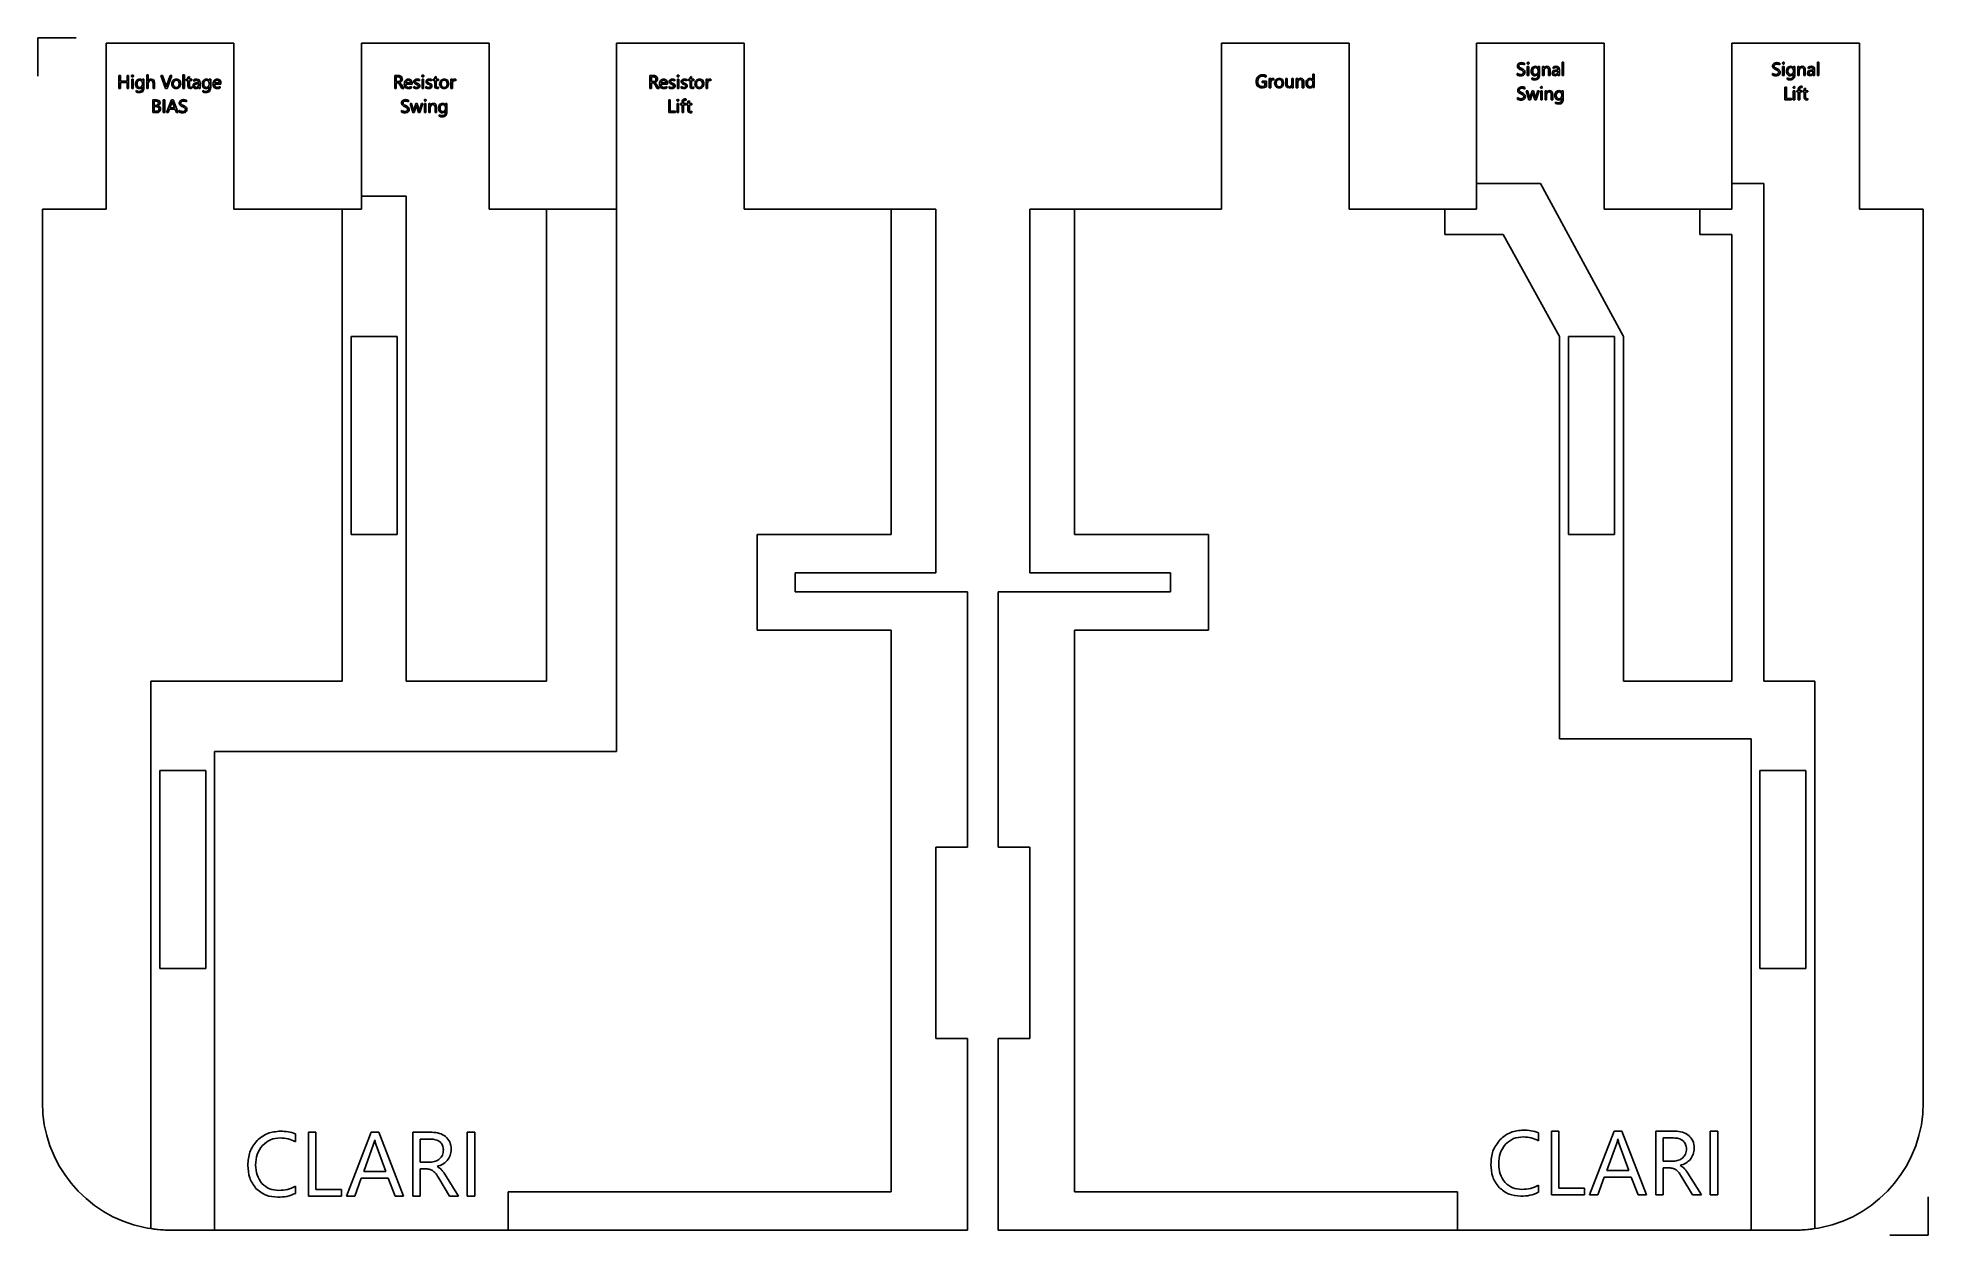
# Model space of a CAD drawing. Header units: millimetres. Extents: x 6 to 20.8, y 5.4 to 14.8.
import ezdxf

# ---------------------------------------------------------------- set-up
doc = ezdxf.new("R2010")
doc.units = ezdxf.units.MM
doc.layers.add('CUT', color=20, linetype='Continuous')
doc.layers.add('RASTER', color=100, linetype='Continuous')

msp = doc.modelspace()

# ---------------------------------------------------------------- linework, layer by layer
at = {"layer": 'CUT'}
for p, q in [((6.015, 14.772), (6.315, 14.772)), ((6.015, 14.772), (6.015, 14.472)), ((20.828, 5.391), (20.828, 5.691)), ((20.828, 5.391), (20.528, 5.391))]:
    msp.add_line(p, q, dxfattribs=at)
at = {"layer": 'CUT', "linetype": 'Continuous', "lineweight": 25}
for p, q in [((6.551, 14.731), (6.551, 13.431)), ((7.551, 14.731), (6.551, 14.731)), ((7.551, 13.431), (7.551, 14.731)), ((8.551, 14.731), (8.551, 13.531)), ((9.551, 14.731), (8.551, 14.731)), ((9.551, 13.431), (9.551, 14.731)), ((10.551, 14.731), (10.551, 13.431)), ((11.551, 14.731), (10.551, 14.731)), ((11.551, 13.431), (11.551, 14.731)), ((15.29, 14.731), (15.29, 13.431)), ((16.29, 14.731), (15.29, 14.731)), ((16.29, 13.431), (16.29, 14.731)), ((17.29, 14.731), (17.29, 13.631)), ((18.29, 14.731), (17.29, 14.731)), ((18.29, 13.431), (18.29, 14.731)), ((19.29, 14.731), (19.29, 13.631)), ((20.29, 14.731), (19.29, 14.731)), ((20.29, 13.431), (20.29, 14.731)), ((17.29, 13.431), (17.29, 13.631)), ((19.29, 13.431), (19.29, 13.631)), ((8.551, 13.431), (8.551, 13.531)), ((6.051, 13.431), (6.051, 6.431)), ((6.551, 13.431), (6.051, 13.431)), ((8.351, 13.431), (7.551, 13.431)), ((8.351, 13.431), (8.551, 13.431)), ((10.001, 13.431), (9.551, 13.431)), ((10.001, 13.431), (10.551, 13.431)), ((12.701, 13.431), (11.551, 13.431)), ((12.701, 13.431), (13.051, 13.431)), ((13.051, 13.431), (13.051, 10.581)), ((13.79, 10.581), (13.79, 13.431)), ((13.79, 13.431), (14.14, 13.431)), ((15.29, 13.431), (14.14, 13.431)), ((17.04, 13.431), (16.29, 13.431)), ((17.04, 13.431), (17.29, 13.431)), ((19.04, 13.431), (18.29, 13.431)), ((19.04, 13.431), (19.29, 13.431)), ((20.79, 13.431), (20.29, 13.431)), ((20.79, 6.431), (20.79, 13.431)), ((8.471, 10.881), (8.471, 12.431)), ((8.831, 12.431), (8.471, 12.431)), ((8.831, 10.881), (8.831, 12.431)), ((18.01, 10.881), (18.01, 12.431)), ((18.37, 12.431), (18.01, 12.431)), ((18.37, 12.431), (18.37, 10.881)), ((8.471, 10.881), (8.831, 10.881)), ((18.01, 10.881), (18.37, 10.881)), ((13.051, 10.581), (11.951, 10.581)), ((11.951, 10.581), (11.951, 10.431)), ((14.89, 10.581), (13.79, 10.581)), ((14.89, 10.431), (14.89, 10.581)), ((11.951, 10.431), (13.301, 10.431)), ((13.301, 10.431), (13.301, 8.431)), ((13.54, 10.431), (14.89, 10.431)), ((13.54, 8.431), (13.54, 10.431)), ((6.971, 7.481), (6.971, 9.032)), ((7.331, 9.031), (6.971, 9.031)), ((7.331, 9.031), (7.331, 7.481)), ((19.51, 7.481), (19.51, 9.031)), ((19.87, 9.031), (19.51, 9.031)), ((19.87, 9.031), (19.87, 7.481)), ((13.301, 8.431), (13.051, 8.431)), ((13.051, 8.431), (13.051, 6.931)), ((13.79, 8.431), (13.54, 8.431)), ((13.79, 6.931), (13.79, 8.431)), ((6.971, 7.481), (7.331, 7.481)), ((19.51, 7.481), (19.87, 7.481)), ((13.051, 6.931), (13.301, 6.931)), ((13.301, 6.931), (13.301, 5.431)), ((13.54, 6.931), (13.79, 6.931)), ((13.54, 5.431), (13.54, 6.931)), ((7.451, 5.431), (7.051, 5.431)), ((7.451, 5.431), (9.701, 5.431)), ((13.301, 5.431), (9.701, 5.431)), ((17.14, 5.431), (13.54, 5.431)), ((17.14, 5.431), (19.39, 5.431)), ((19.79, 5.431), (19.39, 5.431))]:
    msp.add_line(p, q, dxfattribs=at)
for centre, start, end in [((7.051, 6.431), 180, 258.463), ((19.79, 6.431), 281.537, 0), ((7.051, 6.431), 258.463, 270), ((19.79, 6.431), 270, 281.537)]:
    msp.add_arc(centre, 1, start, end, dxfattribs=at)
at = {"layer": 'RASTER'}
for p, q in [((6.015, 14.472), (6.015, 14.772)), ((6.015, 14.772), (6.315, 14.772)), ((20.828, 5.691), (20.828, 5.391)), ((20.828, 5.391), (20.528, 5.391))]:
    msp.add_line(p, q, dxfattribs=at)
at = {"layer": 'RASTER', "linetype": 'Continuous', "lineweight": 25}
for p, q in [((17.665, 14.574), (17.665, 14.561)), ((17.687, 14.476), (17.687, 14.548)), ((17.687, 14.548), (17.699, 14.548)), ((17.699, 14.548), (17.699, 14.476)), ((17.772, 14.548), (17.783, 14.548)), ((17.772, 14.538), (17.772, 14.548)), ((17.772, 14.509), (17.772, 14.519)), ((17.783, 14.548), (17.783, 14.482)), ((17.806, 14.548), (17.818, 14.548)), ((17.806, 14.476), (17.806, 14.548)), ((17.818, 14.548), (17.818, 14.536)), ((17.818, 14.517), (17.818, 14.476)), ((17.854, 14.476), (17.854, 14.517)), ((17.865, 14.52), (17.865, 14.476)), ((17.889, 14.531), (17.889, 14.543)), ((17.905, 14.519), (17.927, 14.522)), ((17.938, 14.523), (17.938, 14.476)), ((17.96, 14.476), (17.96, 14.582)), ((17.96, 14.582), (17.971, 14.582)), ((17.971, 14.582), (17.971, 14.476)), ((19.665, 14.574), (19.665, 14.561)), ((19.687, 14.476), (19.687, 14.548)), ((19.687, 14.548), (19.699, 14.548)), ((19.699, 14.548), (19.699, 14.476)), ((19.772, 14.548), (19.783, 14.548)), ((19.772, 14.538), (19.772, 14.548)), ((19.772, 14.509), (19.772, 14.519)), ((19.783, 14.548), (19.783, 14.482)), ((19.806, 14.548), (19.818, 14.548)), ((19.806, 14.476), (19.806, 14.548)), ((19.818, 14.548), (19.818, 14.536)), ((19.818, 14.517), (19.818, 14.476)), ((19.854, 14.476), (19.854, 14.517)), ((19.865, 14.52), (19.865, 14.476)), ((19.889, 14.531), (19.889, 14.543)), ((19.905, 14.519), (19.927, 14.522)), ((19.938, 14.523), (19.938, 14.476)), ((19.96, 14.476), (19.96, 14.582)), ((19.96, 14.582), (19.971, 14.582)), ((19.971, 14.582), (19.971, 14.476)), ((6.651, 14.476), (6.663, 14.476)), ((6.651, 14.376), (6.651, 14.476)), ((6.663, 14.376), (6.651, 14.376)), ((6.663, 14.476), (6.663, 14.432)), ((6.663, 14.432), (6.715, 14.432)), ((6.663, 14.422), (6.663, 14.376)), ((6.715, 14.422), (6.663, 14.422)), ((6.715, 14.432), (6.715, 14.476)), ((6.715, 14.476), (6.726, 14.476)), ((6.715, 14.376), (6.715, 14.422)), ((6.726, 14.376), (6.715, 14.376)), ((6.726, 14.476), (6.726, 14.376)), ((6.751, 14.376), (6.751, 14.448)), ((6.751, 14.448), (6.763, 14.448)), ((6.763, 14.376), (6.751, 14.376)), ((6.763, 14.448), (6.763, 14.376)), ((6.835, 14.448), (6.847, 14.448)), ((6.835, 14.438), (6.835, 14.448)), ((6.835, 14.409), (6.835, 14.419)), ((6.835, 14.381), (6.835, 14.388)), ((6.847, 14.448), (6.847, 14.382)), ((6.87, 14.482), (6.881, 14.482)), ((6.87, 14.376), (6.87, 14.482)), ((6.881, 14.376), (6.87, 14.376)), ((6.881, 14.482), (6.881, 14.436)), ((6.881, 14.417), (6.881, 14.376)), ((6.918, 14.376), (6.918, 14.417)), ((6.929, 14.376), (6.918, 14.376)), ((6.929, 14.42), (6.929, 14.376)), ((6.979, 14.476), (6.993, 14.476)), ((7.016, 14.376), (6.979, 14.476)), ((6.993, 14.476), (7.02, 14.397)), ((7.029, 14.376), (7.016, 14.376)), ((7.025, 14.397), (7.053, 14.476)), ((7.066, 14.476), (7.029, 14.376)), ((7.053, 14.476), (7.066, 14.476)), ((7.153, 14.376), (7.153, 14.482)), ((7.153, 14.482), (7.165, 14.482)), ((7.165, 14.376), (7.153, 14.376)), ((7.165, 14.482), (7.165, 14.376)), ((7.179, 14.448), (7.191, 14.448)), ((7.179, 14.438), (7.179, 14.448)), ((7.191, 14.438), (7.179, 14.438)), ((7.191, 14.465), (7.203, 14.469)), ((7.191, 14.448), (7.191, 14.465)), ((7.191, 14.396), (7.191, 14.438)), ((7.203, 14.469), (7.203, 14.448)), ((7.203, 14.448), (7.221, 14.448)), ((7.203, 14.438), (7.203, 14.398)), ((7.221, 14.438), (7.203, 14.438)), ((7.221, 14.448), (7.221, 14.438)), ((7.221, 14.387), (7.221, 14.377)), ((7.238, 14.431), (7.238, 14.443)), ((7.254, 14.419), (7.276, 14.422)), ((7.276, 14.412), (7.259, 14.41)), ((7.276, 14.405), (7.276, 14.412)), ((7.276, 14.376), (7.276, 14.387)), ((7.287, 14.376), (7.276, 14.376)), ((7.287, 14.423), (7.287, 14.376)), ((7.358, 14.448), (7.37, 14.448)), ((7.358, 14.438), (7.358, 14.448)), ((7.358, 14.409), (7.358, 14.419)), ((7.358, 14.381), (7.358, 14.388)), ((7.37, 14.448), (7.37, 14.382)), ((7.4, 14.419), (7.439, 14.419)), ((7.45, 14.409), (7.4, 14.409)), ((7.445, 14.392), (7.445, 14.381)), ((7.45, 14.415), (7.45, 14.409)), ((8.812, 14.476), (8.841, 14.476)), ((8.812, 14.376), (8.812, 14.476)), ((8.823, 14.376), (8.812, 14.376)), ((8.823, 14.466), (8.823, 14.429)), ((8.839, 14.466), (8.823, 14.466)), ((8.823, 14.429), (8.839, 14.429)), ((8.823, 14.419), (8.823, 14.376)), ((8.833, 14.419), (8.823, 14.419)), ((8.869, 14.376), (8.853, 14.404)), ((8.864, 14.406), (8.883, 14.376)), ((8.883, 14.376), (8.869, 14.376)), ((8.949, 14.409), (8.898, 14.409)), ((8.899, 14.419), (8.937, 14.419)), ((8.944, 14.392), (8.944, 14.381)), ((8.949, 14.415), (8.949, 14.409)), ((8.962, 14.379), (8.962, 14.391)), ((9.006, 14.446), (9.006, 14.435)), ((9.027, 14.376), (9.027, 14.448)), ((9.027, 14.448), (9.038, 14.448)), ((9.038, 14.376), (9.027, 14.376)), ((9.038, 14.448), (9.038, 14.376)), ((9.057, 14.379), (9.057, 14.391)), ((9.101, 14.446), (9.101, 14.435)), ((9.113, 14.448), (9.126, 14.448)), ((9.113, 14.438), (9.113, 14.448)), ((9.126, 14.438), (9.113, 14.438)), ((9.126, 14.465), (9.137, 14.469)), ((9.126, 14.448), (9.126, 14.465)), ((9.126, 14.396), (9.126, 14.438)), ((9.137, 14.469), (9.137, 14.448)), ((9.137, 14.448), (9.155, 14.448)), ((9.137, 14.438), (9.137, 14.398)), ((9.155, 14.438), (9.137, 14.438)), ((9.155, 14.448), (9.155, 14.438)), ((9.155, 14.387), (9.155, 14.377)), ((9.253, 14.448), (9.264, 14.448)), ((9.253, 14.376), (9.253, 14.448)), ((9.264, 14.376), (9.253, 14.376)), ((9.264, 14.448), (9.264, 14.433)), ((9.264, 14.413), (9.264, 14.376)), ((9.29, 14.448), (9.29, 14.436)), ((10.812, 14.476), (10.841, 14.476)), ((10.812, 14.376), (10.812, 14.476)), ((10.823, 14.376), (10.812, 14.376)), ((10.839, 14.466), (10.823, 14.466)), ((10.823, 14.466), (10.823, 14.429)), ((10.823, 14.429), (10.839, 14.429)), ((10.823, 14.419), (10.823, 14.376)), ((10.833, 14.419), (10.823, 14.419)), ((10.869, 14.376), (10.853, 14.404)), ((10.864, 14.406), (10.883, 14.376)), ((10.883, 14.376), (10.869, 14.376)), ((10.949, 14.409), (10.898, 14.409)), ((10.899, 14.419), (10.937, 14.419)), ((10.944, 14.392), (10.944, 14.381)), ((10.949, 14.415), (10.949, 14.409)), ((10.962, 14.379), (10.962, 14.391)), ((11.006, 14.446), (11.006, 14.435)), ((11.027, 14.376), (11.027, 14.448)), ((11.027, 14.448), (11.038, 14.448)), ((11.038, 14.376), (11.027, 14.376)), ((11.038, 14.448), (11.038, 14.376)), ((11.057, 14.379), (11.057, 14.391)), ((11.101, 14.446), (11.101, 14.435)), ((11.113, 14.448), (11.126, 14.448)), ((11.113, 14.438), (11.113, 14.448)), ((11.126, 14.438), (11.113, 14.438)), ((11.126, 14.465), (11.137, 14.469)), ((11.126, 14.448), (11.126, 14.465)), ((11.126, 14.396), (11.126, 14.438)), ((11.137, 14.469), (11.137, 14.448)), ((11.137, 14.448), (11.155, 14.448)), ((11.137, 14.438), (11.137, 14.398)), ((11.155, 14.438), (11.137, 14.438)), ((11.155, 14.448), (11.155, 14.438)), ((11.155, 14.387), (11.155, 14.377)), ((11.253, 14.448), (11.264, 14.448)), ((11.253, 14.376), (11.253, 14.448)), ((11.264, 14.376), (11.253, 14.376)), ((11.264, 14.448), (11.264, 14.433)), ((11.264, 14.413), (11.264, 14.376)), ((11.29, 14.448), (11.29, 14.436)), ((15.609, 14.423), (15.609, 14.433)), ((15.609, 14.433), (15.643, 14.433)), ((15.631, 14.423), (15.609, 14.423)), ((15.631, 14.395), (15.631, 14.423)), ((15.64, 14.478), (15.64, 14.465)), ((15.643, 14.433), (15.643, 14.388)), ((15.664, 14.453), (15.676, 14.453)), ((15.664, 14.381), (15.664, 14.453)), ((15.676, 14.381), (15.664, 14.381)), ((15.676, 14.453), (15.676, 14.438)), ((15.676, 14.418), (15.676, 14.381)), ((15.701, 14.453), (15.701, 14.441)), ((15.794, 14.453), (15.806, 14.453)), ((15.794, 14.41), (15.794, 14.453)), ((15.806, 14.453), (15.806, 14.412)), ((15.842, 14.453), (15.853, 14.453)), ((15.842, 14.412), (15.842, 14.453)), ((15.842, 14.381), (15.842, 14.393)), ((15.853, 14.381), (15.842, 14.381)), ((15.853, 14.453), (15.853, 14.381)), ((15.876, 14.453), (15.888, 14.453)), ((15.877, 14.381), (15.876, 14.453)), ((15.888, 14.381), (15.877, 14.381)), ((15.888, 14.453), (15.888, 14.441)), ((15.888, 14.422), (15.888, 14.381)), ((15.924, 14.381), (15.924, 14.422)), ((15.936, 14.381), (15.924, 14.381)), ((15.936, 14.425), (15.936, 14.381)), ((16.007, 14.487), (16.018, 14.487)), ((16.007, 14.443), (16.007, 14.487)), ((16.007, 14.414), (16.007, 14.424)), ((16.007, 14.382), (16.007, 14.394)), ((16.018, 14.382), (16.007, 14.382)), ((16.018, 14.487), (16.018, 14.382)), ((17.608, 14.48), (17.608, 14.494)), ((17.668, 14.384), (17.668, 14.371)), ((17.699, 14.476), (17.687, 14.476)), ((17.722, 14.448), (17.722, 14.459)), ((17.772, 14.481), (17.772, 14.488)), ((17.818, 14.476), (17.806, 14.476)), ((17.865, 14.476), (17.854, 14.476)), ((17.927, 14.512), (17.909, 14.51)), ((17.927, 14.505), (17.927, 14.512)), ((17.927, 14.476), (17.927, 14.488)), ((17.938, 14.476), (17.927, 14.476)), ((17.971, 14.476), (17.96, 14.476)), ((19.608, 14.48), (19.608, 14.494)), ((19.699, 14.476), (19.687, 14.476)), ((19.706, 14.386), (19.717, 14.386)), ((19.706, 14.286), (19.706, 14.386)), ((19.717, 14.386), (19.717, 14.297)), ((19.722, 14.448), (19.722, 14.459)), ((19.772, 14.481), (19.772, 14.488)), ((19.818, 14.476), (19.806, 14.476)), ((19.81, 14.358), (19.81, 14.369)), ((19.822, 14.369), (19.822, 14.358)), ((19.841, 14.392), (19.841, 14.382)), ((19.865, 14.476), (19.854, 14.476)), ((19.857, 14.375), (19.868, 14.379)), ((19.857, 14.358), (19.857, 14.375)), ((19.868, 14.379), (19.868, 14.358)), ((19.927, 14.512), (19.909, 14.51)), ((19.927, 14.505), (19.927, 14.512)), ((19.927, 14.476), (19.927, 14.487)), ((19.938, 14.476), (19.927, 14.476)), ((19.971, 14.476), (19.96, 14.476)), ((6.786, 14.348), (6.786, 14.359)), ((6.916, 14.286), (6.945, 14.286)), ((6.916, 14.186), (6.916, 14.286)), ((6.928, 14.276), (6.928, 14.243)), ((6.941, 14.276), (6.928, 14.276)), ((6.928, 14.243), (6.94, 14.243)), ((6.928, 14.233), (6.928, 14.197)), ((6.941, 14.233), (6.928, 14.233)), ((6.998, 14.186), (6.998, 14.286)), ((6.998, 14.286), (7.01, 14.286)), ((7.01, 14.286), (7.01, 14.186)), ((7.025, 14.186), (7.063, 14.286)), ((7.067, 14.268), (7.051, 14.225)), ((7.051, 14.225), (7.086, 14.225)), ((7.063, 14.286), (7.075, 14.286)), ((7.086, 14.225), (7.07, 14.268)), ((7.075, 14.286), (7.114, 14.186)), ((7.18, 14.284), (7.18, 14.271)), ((7.309, 14.348), (7.309, 14.359)), ((8.921, 14.284), (8.921, 14.271)), ((8.932, 14.258), (8.944, 14.258)), ((8.954, 14.186), (8.932, 14.258)), ((8.944, 14.258), (8.959, 14.204)), ((8.962, 14.204), (8.978, 14.258)), ((8.981, 14.238), (8.965, 14.186)), ((8.978, 14.258), (8.988, 14.258)), ((8.999, 14.186), (8.984, 14.237)), ((8.988, 14.258), (9.003, 14.204)), ((9.006, 14.204), (9.021, 14.258)), ((9.032, 14.258), (9.01, 14.186)), ((9.021, 14.258), (9.032, 14.258)), ((9.045, 14.186), (9.045, 14.258)), ((9.045, 14.258), (9.057, 14.258)), ((9.057, 14.258), (9.057, 14.186)), ((9.08, 14.258), (9.091, 14.258)), ((9.08, 14.186), (9.08, 14.258)), ((9.091, 14.258), (9.091, 14.246)), ((9.091, 14.227), (9.091, 14.186)), ((9.128, 14.186), (9.128, 14.227)), ((9.139, 14.23), (9.139, 14.186)), ((9.21, 14.258), (9.221, 14.258)), ((9.21, 14.248), (9.21, 14.258)), ((9.21, 14.219), (9.21, 14.229)), ((9.221, 14.258), (9.221, 14.192)), ((10.959, 14.286), (10.971, 14.286)), ((10.959, 14.186), (10.959, 14.286)), ((10.971, 14.286), (10.971, 14.197)), ((11.025, 14.186), (11.025, 14.258)), ((11.025, 14.258), (11.036, 14.258)), ((11.036, 14.258), (11.036, 14.186)), ((11.051, 14.258), (11.064, 14.258)), ((11.051, 14.248), (11.051, 14.258)), ((11.064, 14.248), (11.051, 14.248)), ((11.064, 14.258), (11.064, 14.269)), ((11.064, 14.186), (11.064, 14.248)), ((11.075, 14.269), (11.075, 14.258)), ((11.075, 14.258), (11.092, 14.258)), ((11.075, 14.248), (11.075, 14.186)), ((11.092, 14.248), (11.075, 14.248)), ((11.092, 14.258), (11.092, 14.248)), ((11.095, 14.292), (11.095, 14.282)), ((11.098, 14.258), (11.11, 14.258)), ((11.098, 14.248), (11.098, 14.258)), ((11.11, 14.248), (11.098, 14.248)), ((11.11, 14.275), (11.122, 14.279)), ((11.11, 14.258), (11.11, 14.275)), ((11.11, 14.206), (11.11, 14.248)), ((11.122, 14.279), (11.122, 14.258)), ((11.122, 14.258), (11.14, 14.258)), ((11.122, 14.248), (11.122, 14.208)), ((11.14, 14.248), (11.122, 14.248)), ((11.14, 14.258), (11.14, 14.248)), ((17.611, 14.29), (17.611, 14.304)), ((17.679, 14.358), (17.691, 14.358)), ((17.7, 14.286), (17.679, 14.358)), ((17.691, 14.358), (17.705, 14.304)), ((17.712, 14.286), (17.7, 14.286)), ((17.706, 14.298), (17.707, 14.298)), ((17.708, 14.304), (17.725, 14.358)), ((17.728, 14.338), (17.712, 14.286)), ((17.725, 14.358), (17.735, 14.358)), ((17.745, 14.286), (17.731, 14.337)), ((17.735, 14.358), (17.75, 14.304)), ((17.757, 14.286), (17.745, 14.286)), ((17.751, 14.298), (17.752, 14.298)), ((17.753, 14.304), (17.767, 14.358)), ((17.779, 14.358), (17.757, 14.286)), ((17.767, 14.358), (17.779, 14.358)), ((17.792, 14.286), (17.792, 14.358)), ((17.792, 14.358), (17.803, 14.358)), ((17.803, 14.286), (17.792, 14.286)), ((17.803, 14.358), (17.803, 14.286)), ((17.826, 14.358), (17.838, 14.358)), ((17.826, 14.286), (17.826, 14.358)), ((17.838, 14.286), (17.826, 14.286)), ((17.838, 14.358), (17.838, 14.346)), ((17.838, 14.327), (17.838, 14.286)), ((17.874, 14.286), (17.874, 14.327)), ((17.886, 14.286), (17.874, 14.286)), ((17.886, 14.33), (17.886, 14.286)), ((17.907, 14.258), (17.907, 14.269)), ((17.957, 14.358), (17.968, 14.358)), ((17.957, 14.348), (17.957, 14.358)), ((17.957, 14.319), (17.957, 14.329)), ((17.957, 14.291), (17.957, 14.298)), ((17.968, 14.358), (17.968, 14.292)), ((19.758, 14.286), (19.706, 14.286)), ((19.717, 14.297), (19.758, 14.297)), ((19.758, 14.297), (19.758, 14.286)), ((19.771, 14.286), (19.771, 14.358)), ((19.771, 14.358), (19.783, 14.358)), ((19.783, 14.286), (19.771, 14.286)), ((19.783, 14.358), (19.783, 14.286)), ((19.798, 14.358), (19.81, 14.358)), ((19.798, 14.348), (19.798, 14.358)), ((19.81, 14.348), (19.798, 14.348)), ((19.81, 14.286), (19.81, 14.348)), ((19.822, 14.286), (19.81, 14.286)), ((19.822, 14.358), (19.838, 14.358)), ((19.822, 14.348), (19.822, 14.286)), ((19.838, 14.348), (19.822, 14.348)), ((19.838, 14.358), (19.838, 14.348)), ((19.845, 14.358), (19.857, 14.358)), ((19.845, 14.348), (19.845, 14.358)), ((19.857, 14.348), (19.845, 14.348)), ((19.857, 14.306), (19.857, 14.348)), ((19.868, 14.358), (19.886, 14.358)), ((19.868, 14.348), (19.868, 14.308)), ((19.886, 14.348), (19.868, 14.348)), ((19.886, 14.358), (19.886, 14.348)), ((19.886, 14.297), (19.886, 14.287)), ((6.945, 14.186), (6.916, 14.186)), ((6.928, 14.197), (6.944, 14.197)), ((7.01, 14.186), (6.998, 14.186)), ((7.038, 14.186), (7.025, 14.186)), ((7.048, 14.214), (7.038, 14.186)), ((7.09, 14.214), (7.048, 14.214)), ((7.101, 14.186), (7.09, 14.214)), ((7.114, 14.186), (7.101, 14.186)), ((7.124, 14.19), (7.124, 14.204)), ((8.865, 14.19), (8.865, 14.204)), ((8.965, 14.186), (8.954, 14.186)), ((8.96, 14.198), (8.96, 14.198)), ((9.01, 14.186), (8.999, 14.186)), ((9.004, 14.198), (9.005, 14.198)), ((9.057, 14.186), (9.045, 14.186)), ((9.091, 14.186), (9.08, 14.186)), ((9.139, 14.186), (9.128, 14.186)), ((9.161, 14.158), (9.161, 14.169)), ((9.21, 14.191), (9.21, 14.198)), ((11.011, 14.186), (10.959, 14.186)), ((10.971, 14.197), (11.011, 14.197)), ((11.011, 14.197), (11.011, 14.186)), ((11.036, 14.186), (11.025, 14.186)), ((11.075, 14.186), (11.064, 14.186)), ((11.14, 14.197), (11.14, 14.187)), ((17.29, 13.631), (17.79, 13.631)), ((17.29, 13.431), (17.29, 13.631)), ((17.79, 13.631), (18.44, 12.431)), ((19.29, 13.631), (19.54, 13.631)), ((19.29, 13.431), (19.29, 13.631)), ((19.54, 13.631), (19.54, 9.731)), ((8.551, 13.531), (8.901, 13.531)), ((8.551, 13.431), (8.551, 13.531)), ((8.901, 9.731), (8.901, 13.531)), ((8.401, 9.731), (8.401, 13.431)), ((8.401, 13.431), (8.551, 13.431)), ((10.001, 9.731), (10.001, 13.431)), ((10.001, 13.431), (10.551, 13.431)), ((10.551, 13.431), (10.551, 9.181)), ((12.701, 10.881), (12.701, 13.431)), ((12.701, 13.431), (13.051, 13.431)), ((13.051, 13.431), (13.051, 10.581)), ((13.79, 10.581), (13.79, 13.431)), ((13.79, 13.431), (14.14, 13.431)), ((14.14, 13.431), (14.14, 10.881)), ((17.04, 13.231), (17.04, 13.431)), ((17.04, 13.431), (17.29, 13.431)), ((19.04, 13.231), (19.04, 13.431)), ((19.04, 13.431), (19.29, 13.431)), ((17.498, 13.231), (17.04, 13.231)), ((17.94, 12.431), (17.498, 13.231)), ((19.29, 13.231), (19.04, 13.231)), ((19.29, 9.731), (19.29, 13.231)), ((17.94, 9.281), (17.94, 12.431)), ((18.44, 12.431), (18.44, 11.681)), ((18.44, 11.681), (18.44, 9.731)), ((11.651, 10.881), (12.701, 10.881)), ((11.651, 10.131), (11.651, 10.881)), ((14.14, 10.881), (15.19, 10.881)), ((15.19, 10.881), (15.19, 10.131)), ((13.051, 10.581), (11.951, 10.581)), ((11.951, 10.581), (11.951, 10.431)), ((14.89, 10.581), (13.79, 10.581)), ((14.89, 10.431), (14.89, 10.581)), ((11.951, 10.431), (13.301, 10.431)), ((13.301, 10.431), (13.301, 8.431)), ((13.54, 10.431), (14.89, 10.431)), ((13.54, 8.431), (13.54, 10.431)), ((12.701, 10.131), (11.651, 10.131)), ((12.701, 5.731), (12.701, 10.131)), ((14.14, 10.131), (14.14, 5.731)), ((15.19, 10.131), (14.14, 10.131)), ((6.901, 9.731), (8.401, 9.731)), ((6.901, 5.443), (6.901, 9.731)), ((8.901, 9.731), (10.001, 9.731)), ((18.44, 9.731), (19.29, 9.731)), ((19.54, 9.731), (19.94, 9.731)), ((19.94, 9.731), (19.94, 5.443)), ((19.44, 9.281), (17.94, 9.281)), ((19.44, 5.431), (19.44, 9.281)), ((10.551, 9.181), (7.401, 9.181)), ((7.401, 9.181), (7.401, 5.431)), ((13.301, 8.431), (13.051, 8.431)), ((13.051, 8.431), (13.051, 6.931)), ((13.79, 8.431), (13.54, 8.431)), ((13.79, 6.931), (13.79, 8.431)), ((13.051, 6.931), (13.301, 6.931)), ((13.301, 6.931), (13.301, 5.431)), ((13.54, 6.931), (13.79, 6.931)), ((13.54, 5.431), (13.54, 6.931)), ((8.034, 6.185), (8.034, 6.123)), ((8.136, 6.197), (8.195, 6.197)), ((8.136, 5.697), (8.136, 6.197)), ((8.195, 6.197), (8.195, 5.75)), ((8.435, 5.697), (8.627, 6.197)), ((8.647, 6.103), (8.569, 5.89)), ((8.627, 6.197), (8.687, 6.197)), ((8.657, 6.137), (8.655, 6.137)), ((8.743, 5.89), (8.664, 6.103)), ((8.687, 6.197), (8.88, 5.697)), ((8.953, 6.197), (9.103, 6.197)), ((8.953, 5.697), (8.953, 6.197)), ((9.012, 6.144), (9.012, 5.963)), ((9.092, 6.144), (9.012, 6.144)), ((9.38, 5.697), (9.38, 6.197)), ((9.38, 6.197), (9.439, 6.197)), ((9.439, 6.197), (9.439, 5.697)), ((17.775, 6.193), (17.775, 6.131)), ((17.876, 6.206), (17.935, 6.206)), ((17.876, 5.706), (17.876, 6.206)), ((17.935, 6.206), (17.935, 5.759)), ((18.175, 5.706), (18.367, 6.206)), ((18.388, 6.111), (18.31, 5.898)), ((18.367, 6.206), (18.428, 6.206)), ((18.397, 6.145), (18.396, 6.145)), ((18.483, 5.898), (18.405, 6.111)), ((18.428, 6.206), (18.62, 5.706)), ((18.694, 6.206), (18.843, 6.206)), ((18.694, 5.706), (18.694, 6.206)), ((18.752, 6.153), (18.752, 5.971)), ((18.833, 6.153), (18.752, 6.153)), ((19.121, 5.706), (19.121, 6.206)), ((19.121, 6.206), (19.179, 6.206)), ((19.179, 6.206), (19.179, 5.706)), ((9.012, 5.963), (9.091, 5.963)), ((9.144, 5.93), (9.144, 5.928)), ((18.752, 5.971), (18.832, 5.971)), ((18.884, 5.938), (18.884, 5.936)), ((8.55, 5.838), (8.5, 5.697)), ((8.762, 5.838), (8.55, 5.838)), ((8.569, 5.89), (8.743, 5.89)), ((8.815, 5.697), (8.762, 5.838)), ((9.012, 5.91), (9.012, 5.697)), ((9.06, 5.91), (9.012, 5.91)), ((9.242, 5.697), (9.158, 5.838)), ((9.218, 5.848), (9.312, 5.697)), ((17.775, 5.783), (17.775, 5.727)), ((18.29, 5.846), (18.24, 5.706)), ((18.502, 5.846), (18.29, 5.846)), ((18.31, 5.898), (18.483, 5.898)), ((18.555, 5.706), (18.502, 5.846)), ((18.752, 5.918), (18.752, 5.706)), ((18.8, 5.918), (18.752, 5.918)), ((18.982, 5.706), (18.899, 5.846)), ((18.958, 5.856), (19.052, 5.706)), ((8.034, 5.775), (8.034, 5.718)), ((8.395, 5.697), (8.136, 5.697)), ((8.195, 5.75), (8.395, 5.75)), ((8.395, 5.75), (8.395, 5.697)), ((8.5, 5.697), (8.435, 5.697)), ((8.88, 5.697), (8.815, 5.697)), ((9.012, 5.697), (8.953, 5.697)), ((9.312, 5.697), (9.242, 5.697)), ((9.439, 5.697), (9.38, 5.697)), ((9.701, 5.731), (12.701, 5.731)), ((9.701, 5.431), (9.701, 5.731)), ((14.14, 5.731), (17.14, 5.731)), ((17.14, 5.731), (17.14, 5.431)), ((18.136, 5.706), (17.876, 5.706)), ((17.935, 5.759), (18.136, 5.759)), ((18.136, 5.759), (18.136, 5.706)), ((18.24, 5.706), (18.175, 5.706)), ((18.62, 5.706), (18.555, 5.706)), ((18.752, 5.706), (18.694, 5.706)), ((19.052, 5.706), (18.982, 5.706)), ((19.179, 5.706), (19.121, 5.706)), ((7.401, 5.431), (7.051, 5.431)), ((13.301, 5.431), (9.701, 5.431)), ((17.14, 5.431), (13.54, 5.431)), ((19.79, 5.431), (19.44, 5.431))]:
    msp.add_line(p, q, dxfattribs=at)
for centre, start, end in [((7.051, 6.431), 261.3731, 270), ((19.79, 6.431), 270, 278.6269)]:
    msp.add_arc(centre, 1, start, end, dxfattribs=at)
for points in [[(17.609, 14.551), (17.609, 14.555), (17.61, 14.559), (17.612, 14.563)], [(17.61, 14.542), (17.609, 14.545), (17.609, 14.548), (17.609, 14.551)], [(17.616, 14.534), (17.614, 14.536), (17.612, 14.539), (17.61, 14.542)], [(17.612, 14.563), (17.614, 14.566), (17.616, 14.569), (17.619, 14.571)], [(17.624, 14.528), (17.621, 14.53), (17.618, 14.532), (17.616, 14.534)], [(17.619, 14.571), (17.623, 14.574), (17.627, 14.575), (17.631, 14.576)], [(17.623, 14.559), (17.622, 14.557), (17.621, 14.555), (17.621, 14.552)], [(17.621, 14.552), (17.621, 14.55), (17.621, 14.548), (17.622, 14.546)], [(17.622, 14.546), (17.623, 14.544), (17.625, 14.542), (17.626, 14.541)], [(17.628, 14.564), (17.626, 14.563), (17.624, 14.561), (17.623, 14.559)], [(17.633, 14.523), (17.63, 14.524), (17.627, 14.526), (17.624, 14.528)], [(17.626, 14.541), (17.629, 14.539), (17.631, 14.537), (17.633, 14.536)], [(17.634, 14.567), (17.632, 14.566), (17.63, 14.565), (17.628, 14.564)], [(17.631, 14.576), (17.635, 14.577), (17.639, 14.578), (17.643, 14.578)], [(17.633, 14.536), (17.636, 14.535), (17.639, 14.533), (17.643, 14.531)], [(17.643, 14.518), (17.64, 14.52), (17.636, 14.521), (17.633, 14.523)], [(17.642, 14.567), (17.64, 14.567), (17.637, 14.567), (17.634, 14.567)], [(17.665, 14.561), (17.658, 14.565), (17.65, 14.567), (17.642, 14.567)], [(17.643, 14.578), (17.651, 14.578), (17.658, 14.577), (17.665, 14.574)], [(17.643, 14.531), (17.646, 14.53), (17.649, 14.528), (17.653, 14.526)], [(17.65, 14.513), (17.648, 14.515), (17.645, 14.517), (17.643, 14.518)], [(17.653, 14.526), (17.656, 14.524), (17.659, 14.522), (17.661, 14.519)], [(17.661, 14.519), (17.663, 14.517), (17.665, 14.514), (17.667, 14.511)], [(17.686, 14.573), (17.686, 14.575), (17.687, 14.577), (17.688, 14.579)], [(17.688, 14.568), (17.687, 14.569), (17.686, 14.571), (17.686, 14.573)], [(17.688, 14.579), (17.69, 14.58), (17.691, 14.581), (17.693, 14.581)], [(17.693, 14.566), (17.691, 14.566), (17.69, 14.567), (17.688, 14.568)], [(17.693, 14.581), (17.695, 14.581), (17.697, 14.58), (17.699, 14.579)], [(17.699, 14.568), (17.697, 14.567), (17.695, 14.566), (17.693, 14.566)], [(17.699, 14.579), (17.7, 14.577), (17.701, 14.575), (17.701, 14.573)], [(17.701, 14.573), (17.701, 14.571), (17.7, 14.57), (17.699, 14.568)], [(17.717, 14.51), (17.718, 14.52), (17.72, 14.53), (17.726, 14.539)], [(17.726, 14.539), (17.733, 14.545), (17.741, 14.549), (17.75, 14.549)], [(17.735, 14.532), (17.731, 14.525), (17.729, 14.518), (17.729, 14.51)], [(17.751, 14.54), (17.745, 14.539), (17.739, 14.537), (17.735, 14.532)], [(17.75, 14.549), (17.759, 14.549), (17.766, 14.545), (17.771, 14.538)], [(17.766, 14.534), (17.762, 14.537), (17.757, 14.539), (17.751, 14.54)], [(17.772, 14.519), (17.771, 14.525), (17.769, 14.529), (17.766, 14.534)], [(17.818, 14.536), (17.824, 14.544), (17.832, 14.548), (17.841, 14.549)], [(17.823, 14.533), (17.82, 14.528), (17.818, 14.523), (17.818, 14.517)], [(17.837, 14.54), (17.832, 14.539), (17.827, 14.537), (17.823, 14.533)], [(17.841, 14.549), (17.848, 14.549), (17.854, 14.547), (17.859, 14.542)], [(17.859, 14.542), (17.863, 14.535), (17.865, 14.528), (17.865, 14.52)], [(17.889, 14.543), (17.896, 14.547), (17.904, 14.549), (17.913, 14.549)], [(17.912, 14.54), (17.903, 14.539), (17.896, 14.536), (17.889, 14.531)], [(19.609, 14.551), (19.609, 14.556), (19.61, 14.559), (19.612, 14.563)], [(19.611, 14.542), (19.609, 14.545), (19.609, 14.548), (19.609, 14.551)], [(19.616, 14.534), (19.614, 14.536), (19.612, 14.539), (19.611, 14.542)], [(19.612, 14.563), (19.614, 14.566), (19.616, 14.569), (19.619, 14.572)], [(19.624, 14.528), (19.621, 14.53), (19.618, 14.532), (19.616, 14.534)], [(19.619, 14.572), (19.623, 14.574), (19.627, 14.575), (19.631, 14.576)], [(19.623, 14.559), (19.622, 14.557), (19.621, 14.555), (19.621, 14.552)], [(19.621, 14.552), (19.621, 14.55), (19.621, 14.548), (19.622, 14.546)], [(19.622, 14.546), (19.623, 14.544), (19.625, 14.542), (19.627, 14.541)], [(19.628, 14.564), (19.626, 14.563), (19.624, 14.561), (19.623, 14.559)], [(19.633, 14.523), (19.63, 14.525), (19.627, 14.526), (19.624, 14.528)], [(19.627, 14.541), (19.629, 14.539), (19.631, 14.538), (19.633, 14.536)], [(19.634, 14.567), (19.632, 14.566), (19.63, 14.565), (19.628, 14.564)], [(19.631, 14.576), (19.635, 14.577), (19.639, 14.578), (19.643, 14.578)], [(19.633, 14.536), (19.636, 14.535), (19.639, 14.533), (19.643, 14.531)], [(19.643, 14.518), (19.64, 14.52), (19.637, 14.521), (19.633, 14.523)], [(19.642, 14.567), (19.64, 14.567), (19.637, 14.567), (19.634, 14.567)], [(19.665, 14.561), (19.658, 14.565), (19.65, 14.567), (19.642, 14.567)], [(19.643, 14.578), (19.651, 14.578), (19.658, 14.577), (19.665, 14.574)], [(19.643, 14.531), (19.646, 14.53), (19.649, 14.528), (19.653, 14.526)], [(19.65, 14.513), (19.648, 14.515), (19.645, 14.517), (19.643, 14.518)], [(19.653, 14.526), (19.656, 14.524), (19.659, 14.522), (19.661, 14.519)], [(19.661, 14.519), (19.663, 14.517), (19.665, 14.514), (19.667, 14.512)], [(19.686, 14.573), (19.686, 14.575), (19.687, 14.577), (19.688, 14.579)], [(19.688, 14.568), (19.687, 14.57), (19.686, 14.571), (19.686, 14.573)], [(19.688, 14.579), (19.69, 14.58), (19.691, 14.581), (19.693, 14.581)], [(19.693, 14.566), (19.691, 14.566), (19.69, 14.567), (19.688, 14.568)], [(19.693, 14.581), (19.695, 14.581), (19.697, 14.58), (19.699, 14.579)], [(19.699, 14.568), (19.697, 14.567), (19.695, 14.566), (19.693, 14.566)], [(19.699, 14.579), (19.7, 14.577), (19.701, 14.575), (19.701, 14.573)], [(19.701, 14.573), (19.701, 14.571), (19.7, 14.57), (19.699, 14.568)], [(19.717, 14.51), (19.718, 14.52), (19.72, 14.53), (19.726, 14.539)], [(19.726, 14.539), (19.733, 14.545), (19.741, 14.549), (19.75, 14.549)], [(19.735, 14.532), (19.731, 14.525), (19.729, 14.518), (19.729, 14.511)], [(19.751, 14.54), (19.745, 14.539), (19.739, 14.537), (19.735, 14.532)], [(19.75, 14.549), (19.759, 14.549), (19.766, 14.545), (19.771, 14.538)], [(19.766, 14.534), (19.762, 14.537), (19.757, 14.539), (19.751, 14.54)], [(19.772, 14.519), (19.771, 14.525), (19.769, 14.529), (19.766, 14.534)], [(19.818, 14.536), (19.824, 14.544), (19.832, 14.548), (19.841, 14.549)], [(19.823, 14.533), (19.82, 14.528), (19.818, 14.523), (19.818, 14.517)], [(19.837, 14.54), (19.832, 14.539), (19.827, 14.537), (19.823, 14.533)], [(19.841, 14.549), (19.848, 14.549), (19.854, 14.546), (19.859, 14.542)], [(19.859, 14.542), (19.863, 14.535), (19.865, 14.528), (19.865, 14.52)], [(19.889, 14.543), (19.896, 14.547), (19.904, 14.549), (19.913, 14.549)], [(19.912, 14.54), (19.903, 14.539), (19.896, 14.536), (19.889, 14.531)], [(6.75, 14.473), (6.75, 14.475), (6.75, 14.477), (6.752, 14.479)], [(6.752, 14.468), (6.75, 14.469), (6.75, 14.471), (6.75, 14.473)], [(6.752, 14.479), (6.753, 14.48), (6.755, 14.481), (6.757, 14.481)], [(6.757, 14.466), (6.755, 14.466), (6.753, 14.467), (6.752, 14.468)], [(6.757, 14.481), (6.759, 14.481), (6.761, 14.48), (6.762, 14.479)], [(6.762, 14.468), (6.761, 14.467), (6.759, 14.466), (6.757, 14.466)], [(6.762, 14.479), (6.764, 14.477), (6.764, 14.475), (6.765, 14.473)], [(6.765, 14.473), (6.764, 14.471), (6.764, 14.47), (6.762, 14.468)], [(6.781, 14.41), (6.781, 14.42), (6.784, 14.43), (6.79, 14.439)], [(6.789, 14.384), (6.784, 14.392), (6.781, 14.4), (6.781, 14.41)], [(6.81, 14.375), (6.802, 14.375), (6.795, 14.379), (6.789, 14.384)], [(6.79, 14.439), (6.796, 14.445), (6.804, 14.449), (6.814, 14.449)], [(6.799, 14.432), (6.795, 14.425), (6.793, 14.418), (6.793, 14.411)], [(6.793, 14.411), (6.793, 14.404), (6.795, 14.397), (6.798, 14.391)], [(6.798, 14.391), (6.803, 14.387), (6.808, 14.385), (6.814, 14.384)], [(6.815, 14.44), (6.809, 14.439), (6.803, 14.437), (6.799, 14.432)], [(6.835, 14.388), (6.829, 14.38), (6.821, 14.376), (6.81, 14.375)], [(6.814, 14.449), (6.822, 14.449), (6.829, 14.445), (6.835, 14.438)], [(6.814, 14.384), (6.82, 14.385), (6.825, 14.387), (6.829, 14.391)], [(6.829, 14.434), (6.825, 14.437), (6.821, 14.439), (6.815, 14.44)], [(6.835, 14.419), (6.835, 14.425), (6.833, 14.429), (6.829, 14.434)], [(6.829, 14.391), (6.833, 14.396), (6.835, 14.402), (6.835, 14.409)], [(6.887, 14.433), (6.884, 14.428), (6.882, 14.423), (6.881, 14.417)], [(6.882, 14.436), (6.887, 14.444), (6.895, 14.448), (6.905, 14.449)], [(6.901, 14.44), (6.896, 14.439), (6.891, 14.437), (6.887, 14.433)], [(7.02, 14.397), (7.021, 14.394), (7.022, 14.391), (7.022, 14.388)], [(7.022, 14.388), (7.023, 14.391), (7.024, 14.394), (7.025, 14.397)], [(7.065, 14.411), (7.065, 14.422), (7.068, 14.431), (7.074, 14.439)], [(7.074, 14.385), (7.068, 14.393), (7.065, 14.401), (7.065, 14.411)], [(7.074, 14.439), (7.082, 14.445), (7.091, 14.449), (7.101, 14.449)], [(7.099, 14.375), (7.09, 14.375), (7.081, 14.379), (7.074, 14.385)], [(7.083, 14.432), (7.079, 14.426), (7.077, 14.419), (7.076, 14.412)], [(7.076, 14.412), (7.077, 14.404), (7.079, 14.398), (7.083, 14.392)], [(7.1, 14.44), (7.093, 14.439), (7.088, 14.437), (7.083, 14.432)], [(7.083, 14.392), (7.088, 14.387), (7.094, 14.385), (7.1, 14.384)], [(7.125, 14.385), (7.118, 14.379), (7.109, 14.375), (7.099, 14.375)], [(7.117, 14.433), (7.112, 14.437), (7.107, 14.439), (7.1, 14.44)], [(7.1, 14.384), (7.107, 14.385), (7.112, 14.387), (7.117, 14.391)], [(7.101, 14.449), (7.11, 14.449), (7.119, 14.446), (7.126, 14.44)], [(7.123, 14.412), (7.123, 14.419), (7.121, 14.426), (7.117, 14.433)], [(7.117, 14.391), (7.121, 14.398), (7.123, 14.405), (7.123, 14.412)], [(7.135, 14.412), (7.134, 14.402), (7.131, 14.393), (7.125, 14.385)], [(7.126, 14.44), (7.132, 14.431), (7.134, 14.422), (7.135, 14.412)], [(7.203, 14.398), (7.203, 14.394), (7.204, 14.391), (7.205, 14.387)], [(7.205, 14.387), (7.208, 14.385), (7.21, 14.385), (7.213, 14.384)], [(7.221, 14.377), (7.217, 14.376), (7.214, 14.375), (7.21, 14.375)], [(7.213, 14.384), (7.216, 14.385), (7.219, 14.385), (7.221, 14.387)], [(7.237, 14.38), (7.233, 14.385), (7.231, 14.39), (7.231, 14.395)], [(7.254, 14.375), (7.247, 14.375), (7.242, 14.377), (7.237, 14.38)], [(7.238, 14.443), (7.245, 14.447), (7.254, 14.449), (7.262, 14.449)], [(7.261, 14.44), (7.253, 14.439), (7.245, 14.436), (7.238, 14.431)], [(7.247, 14.406), (7.244, 14.403), (7.243, 14.4), (7.243, 14.396)], [(7.243, 14.396), (7.243, 14.393), (7.244, 14.39), (7.246, 14.388)], [(7.246, 14.388), (7.249, 14.386), (7.253, 14.384), (7.256, 14.384)], [(7.259, 14.41), (7.254, 14.409), (7.25, 14.408), (7.247, 14.406)], [(7.276, 14.387), (7.27, 14.38), (7.263, 14.376), (7.254, 14.375)], [(7.256, 14.384), (7.262, 14.385), (7.266, 14.387), (7.27, 14.39)], [(7.27, 14.39), (7.274, 14.395), (7.275, 14.4), (7.276, 14.405)], [(7.304, 14.41), (7.304, 14.42), (7.307, 14.43), (7.313, 14.439)], [(7.312, 14.384), (7.307, 14.392), (7.304, 14.4), (7.304, 14.41)], [(7.334, 14.375), (7.325, 14.375), (7.318, 14.379), (7.312, 14.384)], [(7.313, 14.439), (7.319, 14.445), (7.327, 14.449), (7.337, 14.449)], [(7.322, 14.432), (7.318, 14.425), (7.316, 14.418), (7.316, 14.411)], [(7.316, 14.411), (7.316, 14.404), (7.318, 14.397), (7.321, 14.391)], [(7.321, 14.391), (7.326, 14.387), (7.331, 14.385), (7.337, 14.384)], [(7.338, 14.44), (7.332, 14.439), (7.326, 14.437), (7.322, 14.432)], [(7.358, 14.388), (7.352, 14.38), (7.344, 14.376), (7.334, 14.375)], [(7.337, 14.449), (7.345, 14.449), (7.353, 14.445), (7.358, 14.438)], [(7.337, 14.384), (7.343, 14.385), (7.348, 14.387), (7.352, 14.391)], [(7.353, 14.434), (7.348, 14.437), (7.344, 14.439), (7.338, 14.44)], [(7.352, 14.391), (7.356, 14.396), (7.358, 14.402), (7.358, 14.409)], [(7.358, 14.419), (7.358, 14.425), (7.356, 14.429), (7.353, 14.434)], [(7.388, 14.412), (7.389, 14.422), (7.392, 14.431), (7.397, 14.439)], [(7.397, 14.384), (7.391, 14.393), (7.388, 14.402), (7.388, 14.412)], [(7.397, 14.439), (7.404, 14.445), (7.412, 14.449), (7.421, 14.449)], [(7.42, 14.375), (7.411, 14.375), (7.403, 14.378), (7.397, 14.384)], [(7.407, 14.434), (7.403, 14.43), (7.401, 14.424), (7.4, 14.419)], [(7.4, 14.409), (7.4, 14.402), (7.402, 14.396), (7.406, 14.391)], [(7.406, 14.391), (7.411, 14.387), (7.417, 14.385), (7.423, 14.384)], [(7.421, 14.44), (7.416, 14.439), (7.411, 14.437), (7.407, 14.434)], [(7.445, 14.381), (7.438, 14.377), (7.429, 14.375), (7.42, 14.375)], [(7.421, 14.449), (7.429, 14.449), (7.437, 14.446), (7.443, 14.44)], [(7.434, 14.434), (7.43, 14.438), (7.426, 14.439), (7.421, 14.44)], [(7.423, 14.384), (7.431, 14.385), (7.439, 14.388), (7.445, 14.392)], [(7.439, 14.419), (7.438, 14.424), (7.437, 14.43), (7.434, 14.434)], [(7.443, 14.44), (7.448, 14.433), (7.45, 14.424), (7.45, 14.415)], [(8.839, 14.418), (8.837, 14.419), (8.835, 14.419), (8.833, 14.419)], [(8.854, 14.461), (8.85, 14.464), (8.845, 14.466), (8.839, 14.466)], [(8.839, 14.429), (8.842, 14.43), (8.845, 14.43), (8.847, 14.431)], [(8.844, 14.416), (8.842, 14.417), (8.84, 14.417), (8.839, 14.418)], [(8.841, 14.476), (8.845, 14.476), (8.849, 14.476), (8.853, 14.475)], [(8.848, 14.411), (8.847, 14.413), (8.845, 14.414), (8.844, 14.416)], [(8.847, 14.431), (8.85, 14.432), (8.852, 14.433), (8.854, 14.435)], [(8.853, 14.404), (8.851, 14.407), (8.85, 14.409), (8.848, 14.411)], [(8.859, 14.427), (8.856, 14.425), (8.853, 14.424), (8.85, 14.423)], [(8.85, 14.422), (8.851, 14.422), (8.853, 14.421), (8.854, 14.42)], [(8.853, 14.475), (8.857, 14.474), (8.86, 14.472), (8.863, 14.47)], [(8.859, 14.449), (8.859, 14.453), (8.857, 14.458), (8.854, 14.461)], [(8.854, 14.435), (8.855, 14.436), (8.857, 14.438), (8.858, 14.441)], [(8.854, 14.42), (8.855, 14.419), (8.856, 14.418), (8.857, 14.417)], [(8.857, 14.417), (8.859, 14.415), (8.86, 14.414), (8.861, 14.412)], [(8.858, 14.441), (8.859, 14.443), (8.859, 14.446), (8.859, 14.449)], [(8.866, 14.432), (8.864, 14.43), (8.861, 14.428), (8.859, 14.427)], [(8.861, 14.412), (8.862, 14.41), (8.863, 14.408), (8.864, 14.406)], [(8.863, 14.47), (8.866, 14.467), (8.868, 14.465), (8.869, 14.461)], [(8.87, 14.44), (8.869, 14.437), (8.868, 14.435), (8.866, 14.432)], [(8.869, 14.461), (8.871, 14.458), (8.872, 14.454), (8.872, 14.45)], [(8.872, 14.45), (8.872, 14.446), (8.871, 14.443), (8.87, 14.44)], [(8.887, 14.412), (8.887, 14.422), (8.89, 14.431), (8.896, 14.439)], [(8.895, 14.384), (8.89, 14.393), (8.887, 14.402), (8.887, 14.412)], [(8.919, 14.375), (8.91, 14.375), (8.902, 14.378), (8.895, 14.384)], [(8.896, 14.439), (8.903, 14.445), (8.91, 14.449), (8.919, 14.449)], [(8.898, 14.409), (8.899, 14.402), (8.901, 14.396), (8.905, 14.391)], [(8.906, 14.434), (8.902, 14.43), (8.9, 14.424), (8.899, 14.419)], [(8.905, 14.391), (8.91, 14.387), (8.915, 14.385), (8.922, 14.384)], [(8.919, 14.44), (8.914, 14.439), (8.909, 14.437), (8.906, 14.434)], [(8.919, 14.449), (8.928, 14.449), (8.935, 14.446), (8.941, 14.44)], [(8.932, 14.434), (8.929, 14.438), (8.924, 14.439), (8.919, 14.44)], [(8.944, 14.381), (8.936, 14.377), (8.928, 14.375), (8.919, 14.375)], [(8.922, 14.384), (8.93, 14.385), (8.937, 14.388), (8.944, 14.392)], [(8.937, 14.419), (8.937, 14.424), (8.935, 14.43), (8.932, 14.434)], [(8.941, 14.44), (8.946, 14.433), (8.948, 14.424), (8.949, 14.415)], [(8.962, 14.429), (8.962, 14.432), (8.963, 14.435), (8.964, 14.438)], [(8.963, 14.422), (8.962, 14.424), (8.962, 14.426), (8.962, 14.429)], [(8.962, 14.391), (8.968, 14.387), (8.975, 14.385), (8.982, 14.384)], [(8.981, 14.375), (8.974, 14.375), (8.968, 14.376), (8.962, 14.379)], [(8.967, 14.416), (8.965, 14.418), (8.964, 14.42), (8.963, 14.422)], [(8.964, 14.438), (8.966, 14.44), (8.968, 14.442), (8.97, 14.444)], [(8.973, 14.412), (8.971, 14.413), (8.969, 14.414), (8.967, 14.416)], [(8.97, 14.444), (8.973, 14.446), (8.976, 14.447), (8.979, 14.448)], [(8.981, 14.408), (8.978, 14.409), (8.975, 14.41), (8.973, 14.412)], [(8.975, 14.434), (8.974, 14.433), (8.974, 14.431), (8.974, 14.43)], [(8.974, 14.43), (8.974, 14.428), (8.974, 14.427), (8.975, 14.425)], [(8.978, 14.437), (8.976, 14.436), (8.975, 14.435), (8.975, 14.434)], [(8.975, 14.425), (8.975, 14.424), (8.976, 14.423), (8.978, 14.422)], [(8.982, 14.439), (8.98, 14.439), (8.979, 14.438), (8.978, 14.437)], [(8.978, 14.422), (8.979, 14.421), (8.981, 14.42), (8.982, 14.419)], [(8.979, 14.448), (8.982, 14.449), (8.986, 14.449), (8.989, 14.449)], [(8.987, 14.405), (8.985, 14.406), (8.983, 14.407), (8.981, 14.408)], [(8.992, 14.376), (8.988, 14.375), (8.984, 14.375), (8.981, 14.375)], [(8.988, 14.44), (8.986, 14.44), (8.984, 14.44), (8.982, 14.439)], [(8.982, 14.419), (8.984, 14.418), (8.987, 14.417), (8.989, 14.416)], [(8.993, 14.403), (8.991, 14.404), (8.989, 14.405), (8.987, 14.405)], [(9.006, 14.435), (9, 14.438), (8.994, 14.439), (8.988, 14.44)], [(8.989, 14.449), (8.995, 14.449), (9, 14.448), (9.006, 14.446)], [(8.989, 14.416), (8.992, 14.415), (8.994, 14.414), (8.997, 14.413)], [(9.001, 14.38), (8.998, 14.378), (8.995, 14.377), (8.992, 14.376)], [(8.996, 14.399), (8.995, 14.401), (8.994, 14.402), (8.993, 14.403)], [(8.997, 14.394), (8.997, 14.396), (8.997, 14.398), (8.996, 14.399)], [(8.997, 14.413), (8.999, 14.412), (9.002, 14.41), (9.004, 14.408)], [(9.007, 14.386), (9.005, 14.384), (9.003, 14.382), (9.001, 14.38)], [(9.004, 14.408), (9.005, 14.407), (9.007, 14.405), (9.008, 14.403)], [(9.009, 14.395), (9.009, 14.392), (9.008, 14.389), (9.007, 14.386)], [(9.008, 14.403), (9.009, 14.4), (9.009, 14.398), (9.009, 14.395)], [(9.025, 14.473), (9.025, 14.475), (9.026, 14.477), (9.027, 14.479)], [(9.027, 14.468), (9.026, 14.469), (9.025, 14.471), (9.025, 14.473)], [(9.027, 14.479), (9.029, 14.48), (9.031, 14.481), (9.033, 14.481)], [(9.033, 14.466), (9.031, 14.466), (9.029, 14.467), (9.027, 14.468)], [(9.033, 14.481), (9.035, 14.481), (9.036, 14.48), (9.038, 14.479)], [(9.038, 14.468), (9.036, 14.467), (9.035, 14.466), (9.033, 14.466)], [(9.038, 14.479), (9.039, 14.477), (9.04, 14.475), (9.04, 14.473)], [(9.04, 14.473), (9.04, 14.471), (9.039, 14.47), (9.038, 14.468)], [(9.057, 14.429), (9.057, 14.432), (9.058, 14.435), (9.059, 14.438)], [(9.058, 14.422), (9.058, 14.424), (9.057, 14.426), (9.057, 14.429)], [(9.057, 14.391), (9.063, 14.387), (9.07, 14.385), (9.078, 14.384)], [(9.076, 14.375), (9.069, 14.375), (9.063, 14.376), (9.057, 14.379)], [(9.062, 14.416), (9.06, 14.418), (9.059, 14.42), (9.058, 14.422)], [(9.059, 14.438), (9.061, 14.44), (9.063, 14.442), (9.066, 14.444)], [(9.068, 14.412), (9.066, 14.413), (9.064, 14.414), (9.062, 14.416)], [(9.066, 14.444), (9.068, 14.446), (9.071, 14.447), (9.074, 14.448)], [(9.076, 14.408), (9.073, 14.409), (9.071, 14.41), (9.068, 14.412)], [(9.07, 14.434), (9.069, 14.433), (9.069, 14.431), (9.069, 14.43)], [(9.069, 14.43), (9.069, 14.428), (9.069, 14.427), (9.07, 14.425)], [(9.073, 14.437), (9.072, 14.436), (9.071, 14.435), (9.07, 14.434)], [(9.07, 14.425), (9.071, 14.424), (9.072, 14.423), (9.073, 14.422)], [(9.077, 14.439), (9.076, 14.439), (9.074, 14.438), (9.073, 14.437)], [(9.073, 14.422), (9.074, 14.421), (9.076, 14.42), (9.078, 14.419)], [(9.074, 14.448), (9.078, 14.449), (9.081, 14.449), (9.084, 14.449)], [(9.083, 14.405), (9.081, 14.406), (9.078, 14.407), (9.076, 14.408)], [(9.087, 14.376), (9.083, 14.375), (9.08, 14.375), (9.076, 14.375)], [(9.083, 14.44), (9.081, 14.44), (9.079, 14.44), (9.077, 14.439)], [(9.078, 14.419), (9.08, 14.418), (9.082, 14.417), (9.084, 14.416)], [(9.101, 14.435), (9.095, 14.438), (9.089, 14.439), (9.083, 14.44)], [(9.088, 14.403), (9.086, 14.404), (9.084, 14.405), (9.083, 14.405)], [(9.084, 14.449), (9.09, 14.449), (9.096, 14.448), (9.101, 14.446)], [(9.084, 14.416), (9.087, 14.415), (9.09, 14.414), (9.092, 14.413)], [(9.096, 14.38), (9.093, 14.378), (9.09, 14.377), (9.087, 14.376)], [(9.091, 14.399), (9.09, 14.401), (9.089, 14.402), (9.088, 14.403)], [(9.093, 14.394), (9.093, 14.396), (9.092, 14.398), (9.091, 14.399)], [(9.092, 14.413), (9.095, 14.412), (9.097, 14.41), (9.099, 14.408)], [(9.102, 14.386), (9.1, 14.384), (9.098, 14.382), (9.096, 14.38)], [(9.099, 14.408), (9.1, 14.407), (9.102, 14.405), (9.103, 14.403)], [(9.104, 14.395), (9.104, 14.392), (9.103, 14.389), (9.102, 14.386)], [(9.103, 14.403), (9.104, 14.4), (9.104, 14.398), (9.104, 14.395)], [(9.137, 14.398), (9.137, 14.394), (9.138, 14.391), (9.139, 14.387)], [(9.139, 14.387), (9.142, 14.385), (9.144, 14.385), (9.148, 14.384)], [(9.155, 14.377), (9.152, 14.376), (9.148, 14.375), (9.144, 14.375)], [(9.148, 14.384), (9.15, 14.385), (9.153, 14.385), (9.155, 14.387)], [(9.164, 14.411), (9.165, 14.422), (9.168, 14.431), (9.174, 14.439)], [(9.174, 14.385), (9.168, 14.393), (9.165, 14.401), (9.164, 14.411)], [(9.174, 14.439), (9.182, 14.445), (9.191, 14.449), (9.201, 14.449)], [(9.199, 14.375), (9.19, 14.375), (9.181, 14.379), (9.174, 14.385)], [(9.182, 14.432), (9.178, 14.426), (9.176, 14.419), (9.176, 14.412)], [(9.176, 14.412), (9.176, 14.404), (9.178, 14.398), (9.182, 14.392)], [(9.2, 14.44), (9.193, 14.439), (9.187, 14.437), (9.182, 14.432)], [(9.182, 14.392), (9.187, 14.387), (9.193, 14.385), (9.2, 14.384)], [(9.225, 14.385), (9.217, 14.379), (9.209, 14.375), (9.199, 14.375)], [(9.217, 14.433), (9.212, 14.437), (9.206, 14.439), (9.2, 14.44)], [(9.2, 14.384), (9.206, 14.385), (9.212, 14.387), (9.217, 14.391)], [(9.201, 14.449), (9.21, 14.449), (9.218, 14.446), (9.226, 14.44)], [(9.223, 14.412), (9.223, 14.419), (9.221, 14.426), (9.217, 14.433)], [(9.217, 14.391), (9.221, 14.398), (9.223, 14.405), (9.223, 14.412)], [(9.235, 14.412), (9.234, 14.402), (9.231, 14.393), (9.225, 14.385)], [(9.226, 14.44), (9.231, 14.431), (9.234, 14.422), (9.235, 14.412)], [(9.269, 14.432), (9.266, 14.426), (9.265, 14.419), (9.264, 14.413)], [(9.265, 14.433), (9.266, 14.437), (9.269, 14.441), (9.272, 14.445)], [(9.281, 14.438), (9.276, 14.438), (9.272, 14.435), (9.269, 14.432)], [(9.272, 14.445), (9.275, 14.447), (9.279, 14.449), (9.283, 14.449)], [(9.29, 14.436), (9.287, 14.438), (9.285, 14.438), (9.281, 14.438)], [(9.283, 14.449), (9.286, 14.449), (9.288, 14.449), (9.29, 14.448)], [(10.839, 14.418), (10.837, 14.419), (10.835, 14.419), (10.833, 14.419)], [(10.854, 14.461), (10.85, 14.464), (10.845, 14.466), (10.839, 14.466)], [(10.839, 14.429), (10.842, 14.43), (10.845, 14.43), (10.847, 14.431)], [(10.844, 14.416), (10.842, 14.417), (10.84, 14.417), (10.839, 14.418)], [(10.841, 14.476), (10.845, 14.476), (10.849, 14.476), (10.853, 14.475)], [(10.848, 14.411), (10.847, 14.413), (10.845, 14.414), (10.844, 14.416)], [(10.847, 14.431), (10.85, 14.432), (10.852, 14.433), (10.854, 14.435)], [(10.853, 14.404), (10.851, 14.407), (10.85, 14.409), (10.848, 14.411)], [(10.859, 14.427), (10.856, 14.425), (10.853, 14.424), (10.85, 14.423)], [(10.85, 14.422), (10.851, 14.422), (10.853, 14.421), (10.854, 14.42)], [(10.853, 14.475), (10.857, 14.474), (10.86, 14.472), (10.863, 14.47)], [(10.859, 14.449), (10.859, 14.453), (10.857, 14.458), (10.854, 14.461)], [(10.854, 14.435), (10.855, 14.436), (10.857, 14.438), (10.858, 14.441)], [(10.854, 14.42), (10.855, 14.419), (10.856, 14.418), (10.857, 14.417)], [(10.857, 14.417), (10.859, 14.415), (10.86, 14.414), (10.861, 14.412)], [(10.858, 14.441), (10.859, 14.443), (10.859, 14.446), (10.859, 14.449)], [(10.866, 14.432), (10.864, 14.43), (10.861, 14.428), (10.859, 14.427)], [(10.861, 14.412), (10.862, 14.41), (10.863, 14.408), (10.864, 14.406)], [(10.863, 14.47), (10.866, 14.467), (10.868, 14.465), (10.869, 14.461)], [(10.87, 14.44), (10.869, 14.437), (10.868, 14.435), (10.866, 14.432)], [(10.869, 14.461), (10.871, 14.458), (10.872, 14.454), (10.872, 14.45)], [(10.872, 14.45), (10.872, 14.446), (10.871, 14.443), (10.87, 14.44)], [(10.887, 14.412), (10.887, 14.422), (10.89, 14.431), (10.896, 14.439)], [(10.895, 14.384), (10.89, 14.393), (10.887, 14.402), (10.887, 14.412)], [(10.919, 14.375), (10.91, 14.375), (10.902, 14.378), (10.895, 14.384)], [(10.896, 14.439), (10.903, 14.445), (10.91, 14.449), (10.919, 14.449)], [(10.898, 14.409), (10.899, 14.402), (10.901, 14.396), (10.905, 14.391)], [(10.906, 14.434), (10.902, 14.43), (10.9, 14.424), (10.899, 14.419)], [(10.905, 14.391), (10.91, 14.387), (10.915, 14.385), (10.922, 14.384)], [(10.919, 14.44), (10.914, 14.439), (10.909, 14.437), (10.906, 14.434)], [(10.919, 14.449), (10.928, 14.449), (10.935, 14.446), (10.941, 14.44)], [(10.932, 14.434), (10.929, 14.438), (10.924, 14.439), (10.919, 14.44)], [(10.944, 14.381), (10.936, 14.377), (10.928, 14.375), (10.919, 14.375)], [(10.922, 14.384), (10.93, 14.385), (10.937, 14.388), (10.944, 14.392)], [(10.937, 14.419), (10.937, 14.424), (10.935, 14.43), (10.932, 14.434)], [(10.941, 14.44), (10.946, 14.433), (10.948, 14.424), (10.949, 14.415)], [(10.962, 14.429), (10.962, 14.432), (10.963, 14.435), (10.964, 14.438)], [(10.963, 14.422), (10.962, 14.424), (10.962, 14.426), (10.962, 14.429)], [(10.962, 14.391), (10.968, 14.387), (10.975, 14.385), (10.982, 14.384)], [(10.981, 14.375), (10.974, 14.375), (10.968, 14.376), (10.962, 14.379)], [(10.967, 14.416), (10.965, 14.418), (10.964, 14.42), (10.963, 14.422)], [(10.964, 14.438), (10.966, 14.44), (10.968, 14.442), (10.97, 14.444)], [(10.973, 14.412), (10.971, 14.413), (10.969, 14.414), (10.967, 14.416)], [(10.97, 14.444), (10.973, 14.446), (10.976, 14.447), (10.979, 14.448)], [(10.981, 14.408), (10.978, 14.409), (10.975, 14.41), (10.973, 14.412)], [(10.975, 14.434), (10.974, 14.433), (10.974, 14.431), (10.974, 14.43)], [(10.974, 14.43), (10.974, 14.428), (10.974, 14.427), (10.975, 14.425)], [(10.978, 14.437), (10.976, 14.436), (10.975, 14.435), (10.975, 14.434)], [(10.975, 14.425), (10.975, 14.424), (10.976, 14.423), (10.978, 14.422)], [(10.982, 14.439), (10.98, 14.439), (10.979, 14.438), (10.978, 14.437)], [(10.978, 14.422), (10.979, 14.421), (10.981, 14.42), (10.982, 14.419)], [(10.979, 14.448), (10.982, 14.449), (10.986, 14.449), (10.989, 14.449)], [(10.987, 14.405), (10.985, 14.406), (10.983, 14.407), (10.981, 14.408)], [(10.992, 14.376), (10.988, 14.375), (10.984, 14.375), (10.981, 14.375)], [(10.988, 14.44), (10.986, 14.44), (10.984, 14.44), (10.982, 14.439)], [(10.982, 14.419), (10.984, 14.418), (10.987, 14.417), (10.989, 14.416)], [(10.993, 14.403), (10.991, 14.404), (10.989, 14.405), (10.987, 14.405)], [(11.006, 14.435), (11, 14.438), (10.994, 14.439), (10.988, 14.44)], [(10.989, 14.449), (10.995, 14.449), (11, 14.448), (11.006, 14.446)], [(10.989, 14.416), (10.992, 14.415), (10.994, 14.414), (10.997, 14.413)], [(11.001, 14.38), (10.998, 14.378), (10.995, 14.377), (10.992, 14.376)], [(10.996, 14.399), (10.995, 14.401), (10.994, 14.402), (10.993, 14.403)], [(10.997, 14.394), (10.997, 14.396), (10.997, 14.398), (10.996, 14.399)], [(10.997, 14.413), (10.999, 14.412), (11.002, 14.41), (11.004, 14.408)], [(11.007, 14.386), (11.005, 14.384), (11.003, 14.382), (11.001, 14.38)], [(11.004, 14.408), (11.005, 14.407), (11.007, 14.405), (11.008, 14.403)], [(11.009, 14.395), (11.009, 14.392), (11.008, 14.389), (11.007, 14.386)], [(11.008, 14.403), (11.009, 14.4), (11.009, 14.398), (11.009, 14.395)], [(11.025, 14.473), (11.025, 14.475), (11.026, 14.477), (11.027, 14.479)], [(11.027, 14.468), (11.026, 14.469), (11.025, 14.471), (11.025, 14.473)], [(11.027, 14.479), (11.029, 14.48), (11.031, 14.481), (11.033, 14.481)], [(11.033, 14.466), (11.031, 14.466), (11.029, 14.467), (11.027, 14.468)], [(11.033, 14.481), (11.035, 14.481), (11.036, 14.48), (11.038, 14.479)], [(11.038, 14.468), (11.036, 14.467), (11.035, 14.466), (11.033, 14.466)], [(11.038, 14.479), (11.039, 14.477), (11.04, 14.475), (11.04, 14.473)], [(11.04, 14.473), (11.04, 14.471), (11.039, 14.47), (11.038, 14.468)], [(11.057, 14.429), (11.057, 14.432), (11.058, 14.435), (11.059, 14.438)], [(11.058, 14.422), (11.058, 14.424), (11.057, 14.426), (11.057, 14.429)], [(11.057, 14.391), (11.063, 14.387), (11.07, 14.385), (11.078, 14.384)], [(11.076, 14.375), (11.069, 14.375), (11.063, 14.376), (11.057, 14.379)], [(11.062, 14.416), (11.06, 14.418), (11.059, 14.42), (11.058, 14.422)], [(11.059, 14.438), (11.061, 14.44), (11.063, 14.442), (11.066, 14.444)], [(11.068, 14.412), (11.066, 14.413), (11.064, 14.414), (11.062, 14.416)], [(11.066, 14.444), (11.068, 14.446), (11.071, 14.447), (11.074, 14.448)], [(11.076, 14.408), (11.073, 14.409), (11.071, 14.41), (11.068, 14.412)], [(11.07, 14.434), (11.069, 14.433), (11.069, 14.431), (11.069, 14.43)], [(11.069, 14.43), (11.069, 14.428), (11.069, 14.427), (11.07, 14.425)], [(11.073, 14.437), (11.072, 14.436), (11.071, 14.435), (11.07, 14.434)], [(11.07, 14.425), (11.071, 14.424), (11.072, 14.423), (11.073, 14.422)], [(11.077, 14.439), (11.076, 14.439), (11.074, 14.438), (11.073, 14.437)], [(11.073, 14.422), (11.074, 14.421), (11.076, 14.42), (11.078, 14.419)], [(11.074, 14.448), (11.078, 14.449), (11.081, 14.449), (11.084, 14.449)], [(11.083, 14.405), (11.081, 14.406), (11.078, 14.407), (11.076, 14.408)], [(11.087, 14.376), (11.083, 14.375), (11.08, 14.375), (11.076, 14.375)], [(11.083, 14.44), (11.081, 14.44), (11.079, 14.44), (11.077, 14.439)], [(11.078, 14.419), (11.08, 14.418), (11.082, 14.417), (11.084, 14.416)], [(11.101, 14.435), (11.095, 14.438), (11.089, 14.439), (11.083, 14.44)], [(11.088, 14.403), (11.086, 14.404), (11.084, 14.405), (11.083, 14.405)], [(11.084, 14.449), (11.09, 14.449), (11.096, 14.448), (11.101, 14.446)], [(11.084, 14.416), (11.087, 14.415), (11.09, 14.414), (11.092, 14.413)], [(11.096, 14.38), (11.093, 14.378), (11.09, 14.377), (11.087, 14.376)], [(11.091, 14.399), (11.09, 14.401), (11.089, 14.402), (11.088, 14.403)], [(11.093, 14.394), (11.093, 14.396), (11.092, 14.398), (11.091, 14.399)], [(11.092, 14.413), (11.095, 14.412), (11.097, 14.41), (11.099, 14.408)], [(11.102, 14.386), (11.1, 14.384), (11.098, 14.382), (11.096, 14.38)], [(11.099, 14.408), (11.1, 14.407), (11.102, 14.405), (11.103, 14.403)], [(11.104, 14.395), (11.104, 14.392), (11.103, 14.389), (11.102, 14.386)], [(11.103, 14.403), (11.104, 14.4), (11.104, 14.398), (11.104, 14.395)], [(11.137, 14.398), (11.137, 14.394), (11.138, 14.391), (11.139, 14.387)], [(11.139, 14.387), (11.142, 14.385), (11.144, 14.385), (11.148, 14.384)], [(11.155, 14.377), (11.152, 14.376), (11.148, 14.375), (11.144, 14.375)], [(11.148, 14.384), (11.15, 14.385), (11.153, 14.385), (11.155, 14.387)], [(11.164, 14.411), (11.165, 14.422), (11.168, 14.431), (11.174, 14.439)], [(11.174, 14.385), (11.168, 14.393), (11.165, 14.401), (11.164, 14.411)], [(11.174, 14.439), (11.182, 14.445), (11.191, 14.449), (11.201, 14.449)], [(11.199, 14.375), (11.19, 14.375), (11.181, 14.379), (11.174, 14.385)], [(11.182, 14.432), (11.178, 14.426), (11.176, 14.419), (11.176, 14.412)], [(11.176, 14.412), (11.176, 14.404), (11.178, 14.398), (11.182, 14.392)], [(11.2, 14.44), (11.193, 14.439), (11.187, 14.437), (11.182, 14.432)], [(11.182, 14.392), (11.187, 14.387), (11.193, 14.385), (11.2, 14.384)], [(11.225, 14.385), (11.217, 14.379), (11.209, 14.375), (11.199, 14.375)], [(11.217, 14.433), (11.212, 14.437), (11.206, 14.439), (11.2, 14.44)], [(11.2, 14.384), (11.206, 14.385), (11.212, 14.387), (11.217, 14.391)], [(11.201, 14.449), (11.21, 14.449), (11.218, 14.446), (11.226, 14.44)], [(11.223, 14.412), (11.223, 14.419), (11.221, 14.426), (11.217, 14.433)], [(11.217, 14.391), (11.221, 14.398), (11.223, 14.405), (11.223, 14.412)], [(11.235, 14.412), (11.234, 14.402), (11.231, 14.393), (11.225, 14.385)], [(11.226, 14.44), (11.231, 14.431), (11.234, 14.422), (11.235, 14.412)], [(11.269, 14.432), (11.266, 14.426), (11.265, 14.419), (11.264, 14.413)], [(11.265, 14.433), (11.266, 14.437), (11.269, 14.441), (11.272, 14.445)], [(11.281, 14.438), (11.276, 14.438), (11.272, 14.435), (11.269, 14.432)], [(11.272, 14.445), (11.275, 14.447), (11.279, 14.449), (11.283, 14.449)], [(11.29, 14.436), (11.287, 14.438), (11.285, 14.438), (11.281, 14.438)], [(11.283, 14.449), (11.286, 14.449), (11.288, 14.449), (11.29, 14.448)], [(15.574, 14.393), (15.566, 14.404), (15.562, 14.416), (15.561, 14.43)], [(15.584, 14.461), (15.578, 14.452), (15.574, 14.442), (15.574, 14.431)], [(15.574, 14.431), (15.574, 14.42), (15.577, 14.41), (15.584, 14.401)], [(15.609, 14.38), (15.596, 14.38), (15.585, 14.385), (15.574, 14.393)], [(15.612, 14.472), (15.601, 14.471), (15.592, 14.468), (15.584, 14.461)], [(15.584, 14.401), (15.591, 14.394), (15.6, 14.391), (15.611, 14.39)], [(15.643, 14.388), (15.632, 14.383), (15.621, 14.38), (15.609, 14.38)], [(15.611, 14.39), (15.618, 14.39), (15.624, 14.392), (15.631, 14.395)], [(15.64, 14.465), (15.631, 14.469), (15.622, 14.472), (15.612, 14.472)], [(15.613, 14.483), (15.623, 14.483), (15.632, 14.481), (15.64, 14.478)], [(15.676, 14.438), (15.678, 14.442), (15.68, 14.446), (15.683, 14.45)], [(15.681, 14.436), (15.677, 14.431), (15.676, 14.424), (15.676, 14.418)], [(15.693, 14.443), (15.688, 14.443), (15.684, 14.44), (15.681, 14.436)], [(15.683, 14.45), (15.687, 14.452), (15.69, 14.454), (15.695, 14.454)], [(15.701, 14.441), (15.699, 14.443), (15.696, 14.443), (15.693, 14.443)], [(15.695, 14.454), (15.697, 14.454), (15.699, 14.454), (15.701, 14.453)], [(15.707, 14.416), (15.708, 14.427), (15.711, 14.436), (15.717, 14.444)], [(15.717, 14.39), (15.711, 14.397), (15.708, 14.406), (15.707, 14.416)], [(15.717, 14.444), (15.725, 14.45), (15.734, 14.454), (15.744, 14.454)], [(15.742, 14.38), (15.732, 14.38), (15.724, 14.384), (15.717, 14.39)], [(15.725, 14.437), (15.721, 14.431), (15.719, 14.424), (15.719, 14.417)], [(15.719, 14.417), (15.719, 14.409), (15.721, 14.403), (15.725, 14.397)], [(15.743, 14.445), (15.736, 14.444), (15.73, 14.442), (15.725, 14.437)], [(15.725, 14.397), (15.73, 14.392), (15.736, 14.39), (15.743, 14.389)], [(15.768, 14.39), (15.76, 14.384), (15.752, 14.38), (15.742, 14.38)], [(15.76, 14.438), (15.755, 14.442), (15.749, 14.444), (15.743, 14.445)], [(15.743, 14.389), (15.749, 14.39), (15.755, 14.392), (15.76, 14.396)], [(15.744, 14.454), (15.753, 14.454), (15.761, 14.451), (15.768, 14.445)], [(15.766, 14.417), (15.765, 14.424), (15.764, 14.431), (15.76, 14.438)], [(15.76, 14.396), (15.764, 14.403), (15.765, 14.41), (15.766, 14.417)], [(15.768, 14.445), (15.774, 14.436), (15.777, 14.427), (15.777, 14.417)], [(15.777, 14.417), (15.777, 14.407), (15.774, 14.398), (15.768, 14.39)], [(15.842, 14.393), (15.836, 14.385), (15.829, 14.381), (15.82, 14.38)], [(15.823, 14.389), (15.828, 14.39), (15.833, 14.392), (15.837, 14.396)], [(15.837, 14.396), (15.84, 14.4), (15.842, 14.406), (15.842, 14.412)], [(15.888, 14.441), (15.894, 14.449), (15.902, 14.453), (15.912, 14.455)], [(15.894, 14.438), (15.89, 14.434), (15.888, 14.428), (15.888, 14.422)], [(15.908, 14.445), (15.902, 14.444), (15.898, 14.442), (15.894, 14.438)], [(15.912, 14.455), (15.919, 14.454), (15.925, 14.452), (15.93, 14.447)], [(15.93, 14.447), (15.934, 14.44), (15.936, 14.433), (15.936, 14.425)], [(15.952, 14.416), (15.953, 14.426), (15.956, 14.435), (15.961, 14.444)], [(15.961, 14.389), (15.955, 14.397), (15.953, 14.406), (15.952, 14.416)], [(15.961, 14.444), (15.968, 14.45), (15.976, 14.454), (15.985, 14.455)], [(15.982, 14.38), (15.974, 14.381), (15.967, 14.384), (15.961, 14.389)], [(15.97, 14.437), (15.966, 14.431), (15.964, 14.424), (15.964, 14.416)], [(15.964, 14.416), (15.964, 14.409), (15.966, 14.403), (15.97, 14.397)], [(15.987, 14.445), (15.98, 14.444), (15.975, 14.442), (15.97, 14.437)], [(15.97, 14.397), (15.974, 14.392), (15.979, 14.39), (15.985, 14.389)], [(15.985, 14.455), (15.994, 14.454), (16.001, 14.45), (16.007, 14.443)], [(15.985, 14.389), (15.991, 14.39), (15.997, 14.392), (16.001, 14.396)], [(16.001, 14.439), (15.997, 14.443), (15.992, 14.445), (15.987, 14.445)], [(16.007, 14.424), (16.006, 14.43), (16.005, 14.435), (16.001, 14.439)], [(16.001, 14.396), (16.005, 14.402), (16.006, 14.407), (16.007, 14.414)], [(17.608, 14.494), (17.61, 14.493), (17.612, 14.491), (17.614, 14.49)], [(17.614, 14.478), (17.612, 14.479), (17.61, 14.479), (17.608, 14.48)], [(17.612, 14.361), (17.612, 14.365), (17.613, 14.369), (17.615, 14.373)], [(17.614, 14.49), (17.616, 14.489), (17.619, 14.488), (17.621, 14.488)], [(17.621, 14.476), (17.618, 14.477), (17.616, 14.477), (17.614, 14.478)], [(17.615, 14.373), (17.617, 14.376), (17.619, 14.379), (17.622, 14.382)], [(17.621, 14.488), (17.624, 14.487), (17.626, 14.486), (17.628, 14.486)], [(17.628, 14.475), (17.625, 14.475), (17.623, 14.476), (17.621, 14.476)], [(17.622, 14.382), (17.626, 14.384), (17.63, 14.385), (17.634, 14.386)], [(17.626, 14.369), (17.625, 14.367), (17.624, 14.365), (17.624, 14.362)], [(17.631, 14.374), (17.629, 14.373), (17.627, 14.371), (17.626, 14.369)], [(17.628, 14.486), (17.631, 14.485), (17.633, 14.485), (17.635, 14.485)], [(17.633, 14.475), (17.632, 14.475), (17.63, 14.475), (17.628, 14.475)], [(17.637, 14.377), (17.635, 14.376), (17.633, 14.375), (17.631, 14.374)], [(17.647, 14.476), (17.643, 14.475), (17.638, 14.475), (17.633, 14.475)], [(17.634, 14.386), (17.638, 14.387), (17.642, 14.388), (17.646, 14.388)], [(17.635, 14.485), (17.641, 14.485), (17.646, 14.487), (17.651, 14.489)], [(17.645, 14.377), (17.643, 14.377), (17.64, 14.377), (17.637, 14.377)], [(17.668, 14.371), (17.661, 14.375), (17.653, 14.377), (17.645, 14.377)], [(17.646, 14.388), (17.654, 14.388), (17.661, 14.387), (17.668, 14.384)], [(17.658, 14.481), (17.655, 14.479), (17.651, 14.477), (17.647, 14.476)], [(17.655, 14.508), (17.654, 14.51), (17.652, 14.512), (17.65, 14.513)], [(17.651, 14.489), (17.655, 14.492), (17.656, 14.496), (17.657, 14.501)], [(17.657, 14.501), (17.657, 14.503), (17.656, 14.506), (17.655, 14.508)], [(17.666, 14.489), (17.664, 14.486), (17.661, 14.483), (17.658, 14.481)], [(17.669, 14.502), (17.669, 14.497), (17.668, 14.493), (17.666, 14.489)], [(17.667, 14.511), (17.668, 14.508), (17.669, 14.505), (17.669, 14.502)], [(17.725, 14.484), (17.72, 14.492), (17.718, 14.5), (17.717, 14.51)], [(17.722, 14.459), (17.729, 14.455), (17.737, 14.453), (17.745, 14.452)], [(17.745, 14.443), (17.737, 14.443), (17.73, 14.445), (17.722, 14.448)], [(17.747, 14.475), (17.738, 14.475), (17.731, 14.479), (17.725, 14.484)], [(17.729, 14.51), (17.729, 14.504), (17.731, 14.497), (17.735, 14.491)], [(17.735, 14.491), (17.739, 14.487), (17.744, 14.485), (17.75, 14.484)], [(17.771, 14.488), (17.765, 14.48), (17.757, 14.476), (17.747, 14.475)], [(17.75, 14.484), (17.756, 14.485), (17.761, 14.487), (17.766, 14.491)], [(17.766, 14.491), (17.769, 14.496), (17.771, 14.502), (17.772, 14.509)], [(17.79, 14.383), (17.79, 14.385), (17.791, 14.387), (17.792, 14.389)], [(17.792, 14.378), (17.791, 14.38), (17.79, 14.381), (17.79, 14.383)], [(17.792, 14.389), (17.794, 14.39), (17.796, 14.391), (17.798, 14.391)], [(17.798, 14.376), (17.796, 14.376), (17.794, 14.377), (17.792, 14.378)], [(17.798, 14.391), (17.8, 14.391), (17.801, 14.39), (17.803, 14.389)], [(17.803, 14.378), (17.801, 14.377), (17.8, 14.376), (17.798, 14.376)], [(17.803, 14.389), (17.804, 14.387), (17.805, 14.385), (17.805, 14.383)], [(17.805, 14.383), (17.805, 14.381), (17.804, 14.38), (17.803, 14.378)], [(17.888, 14.48), (17.884, 14.485), (17.882, 14.49), (17.882, 14.495)], [(17.904, 14.475), (17.898, 14.475), (17.893, 14.477), (17.888, 14.48)], [(17.897, 14.506), (17.895, 14.503), (17.894, 14.5), (17.893, 14.496)], [(17.893, 14.496), (17.894, 14.493), (17.895, 14.49), (17.897, 14.488)], [(17.909, 14.51), (17.905, 14.509), (17.901, 14.508), (17.897, 14.506)], [(17.897, 14.488), (17.9, 14.486), (17.903, 14.484), (17.907, 14.484)], [(17.926, 14.488), (17.921, 14.48), (17.914, 14.476), (17.904, 14.475)], [(17.907, 14.484), (17.912, 14.485), (17.917, 14.487), (17.921, 14.49)], [(17.921, 14.49), (17.924, 14.495), (17.926, 14.5), (17.927, 14.505)], [(19.608, 14.494), (19.61, 14.493), (19.612, 14.492), (19.614, 14.49)], [(19.614, 14.478), (19.612, 14.479), (19.61, 14.479), (19.608, 14.48)], [(19.614, 14.49), (19.616, 14.489), (19.619, 14.488), (19.621, 14.488)], [(19.621, 14.476), (19.618, 14.477), (19.616, 14.477), (19.614, 14.478)], [(19.621, 14.488), (19.624, 14.487), (19.626, 14.486), (19.628, 14.486)], [(19.628, 14.475), (19.625, 14.475), (19.623, 14.476), (19.621, 14.476)], [(19.628, 14.486), (19.631, 14.485), (19.633, 14.485), (19.635, 14.485)], [(19.633, 14.475), (19.632, 14.475), (19.63, 14.475), (19.628, 14.475)], [(19.647, 14.476), (19.643, 14.475), (19.638, 14.475), (19.633, 14.475)], [(19.635, 14.485), (19.641, 14.485), (19.646, 14.487), (19.651, 14.489)], [(19.658, 14.481), (19.655, 14.479), (19.651, 14.477), (19.647, 14.476)], [(19.655, 14.508), (19.654, 14.51), (19.652, 14.512), (19.65, 14.513)], [(19.651, 14.489), (19.655, 14.492), (19.656, 14.496), (19.657, 14.501)], [(19.657, 14.501), (19.657, 14.503), (19.656, 14.506), (19.655, 14.508)], [(19.666, 14.489), (19.664, 14.486), (19.661, 14.483), (19.658, 14.481)], [(19.669, 14.502), (19.669, 14.497), (19.668, 14.493), (19.666, 14.489)], [(19.667, 14.512), (19.668, 14.508), (19.669, 14.505), (19.669, 14.502)], [(19.725, 14.484), (19.72, 14.492), (19.718, 14.5), (19.717, 14.51)], [(19.722, 14.459), (19.729, 14.456), (19.737, 14.453), (19.745, 14.452)], [(19.745, 14.443), (19.737, 14.443), (19.73, 14.445), (19.722, 14.448)], [(19.747, 14.475), (19.738, 14.475), (19.731, 14.479), (19.725, 14.484)], [(19.729, 14.511), (19.729, 14.504), (19.731, 14.497), (19.735, 14.491)], [(19.735, 14.491), (19.739, 14.487), (19.744, 14.485), (19.75, 14.484)], [(19.771, 14.488), (19.765, 14.48), (19.757, 14.476), (19.747, 14.475)], [(19.75, 14.484), (19.756, 14.485), (19.761, 14.487), (19.766, 14.491)], [(19.766, 14.491), (19.769, 14.496), (19.771, 14.502), (19.772, 14.509)], [(19.77, 14.383), (19.77, 14.385), (19.771, 14.387), (19.772, 14.389)], [(19.772, 14.378), (19.771, 14.38), (19.77, 14.381), (19.77, 14.383)], [(19.772, 14.389), (19.774, 14.39), (19.775, 14.391), (19.777, 14.391)], [(19.777, 14.376), (19.775, 14.376), (19.774, 14.377), (19.772, 14.378)], [(19.777, 14.391), (19.779, 14.391), (19.781, 14.39), (19.783, 14.389)], [(19.783, 14.378), (19.781, 14.377), (19.779, 14.376), (19.777, 14.376)], [(19.783, 14.389), (19.784, 14.387), (19.785, 14.385), (19.785, 14.383)], [(19.785, 14.383), (19.785, 14.381), (19.784, 14.38), (19.783, 14.378)], [(19.81, 14.369), (19.811, 14.376), (19.813, 14.382), (19.817, 14.387)], [(19.817, 14.387), (19.821, 14.391), (19.827, 14.393), (19.833, 14.394)], [(19.833, 14.394), (19.836, 14.394), (19.839, 14.393), (19.841, 14.392)], [(19.841, 14.382), (19.839, 14.383), (19.836, 14.384), (19.834, 14.384)], [(19.888, 14.48), (19.884, 14.485), (19.882, 14.49), (19.882, 14.495)], [(19.904, 14.475), (19.898, 14.475), (19.893, 14.477), (19.888, 14.48)], [(19.897, 14.506), (19.895, 14.503), (19.894, 14.5), (19.893, 14.496)], [(19.893, 14.496), (19.894, 14.493), (19.895, 14.49), (19.897, 14.488)], [(19.909, 14.51), (19.905, 14.509), (19.901, 14.508), (19.897, 14.506)], [(19.897, 14.488), (19.9, 14.486), (19.903, 14.484), (19.907, 14.484)], [(19.926, 14.487), (19.921, 14.48), (19.914, 14.476), (19.904, 14.475)], [(19.907, 14.484), (19.912, 14.485), (19.917, 14.487), (19.921, 14.49)], [(19.921, 14.49), (19.924, 14.495), (19.926, 14.5), (19.927, 14.505)], [(6.786, 14.359), (6.793, 14.355), (6.801, 14.353), (6.809, 14.352)], [(6.809, 14.343), (6.801, 14.343), (6.793, 14.345), (6.786, 14.348)], [(6.94, 14.243), (6.945, 14.244), (6.951, 14.245), (6.955, 14.248)], [(6.945, 14.286), (6.952, 14.286), (6.959, 14.284), (6.965, 14.28)], [(6.955, 14.248), (6.958, 14.252), (6.96, 14.256), (6.961, 14.261)], [(6.968, 14.249), (6.965, 14.245), (6.961, 14.242), (6.956, 14.24)], [(6.956, 14.24), (6.962, 14.238), (6.967, 14.236), (6.972, 14.232)], [(6.965, 14.28), (6.97, 14.275), (6.972, 14.27), (6.973, 14.264)], [(6.973, 14.264), (6.973, 14.258), (6.971, 14.253), (6.968, 14.249)], [(6.972, 14.232), (6.975, 14.227), (6.977, 14.221), (6.978, 14.215)], [(7.069, 14.274), (7.068, 14.272), (7.068, 14.27), (7.067, 14.268)], [(7.07, 14.268), (7.07, 14.27), (7.069, 14.272), (7.069, 14.274)], [(7.124, 14.261), (7.124, 14.266), (7.125, 14.269), (7.127, 14.273)], [(7.126, 14.252), (7.124, 14.255), (7.124, 14.258), (7.124, 14.261)], [(7.131, 14.244), (7.129, 14.246), (7.127, 14.249), (7.126, 14.252)], [(7.127, 14.273), (7.129, 14.276), (7.132, 14.279), (7.135, 14.282)], [(7.139, 14.238), (7.136, 14.24), (7.133, 14.242), (7.131, 14.244)], [(7.135, 14.282), (7.138, 14.284), (7.142, 14.285), (7.146, 14.286)], [(7.138, 14.269), (7.137, 14.267), (7.136, 14.265), (7.136, 14.262)], [(7.136, 14.262), (7.136, 14.26), (7.137, 14.258), (7.137, 14.256)], [(7.137, 14.256), (7.139, 14.254), (7.14, 14.252), (7.142, 14.251)], [(7.143, 14.274), (7.141, 14.273), (7.139, 14.271), (7.138, 14.269)], [(7.149, 14.233), (7.145, 14.235), (7.142, 14.236), (7.139, 14.238)], [(7.142, 14.251), (7.144, 14.249), (7.146, 14.248), (7.148, 14.246)], [(7.15, 14.277), (7.147, 14.276), (7.145, 14.275), (7.143, 14.274)], [(7.146, 14.286), (7.15, 14.287), (7.154, 14.288), (7.158, 14.288)], [(7.148, 14.246), (7.152, 14.245), (7.155, 14.243), (7.158, 14.241)], [(7.158, 14.228), (7.155, 14.23), (7.152, 14.231), (7.149, 14.233)], [(7.157, 14.277), (7.155, 14.277), (7.152, 14.277), (7.15, 14.277)], [(7.18, 14.271), (7.173, 14.275), (7.165, 14.277), (7.157, 14.277)], [(7.158, 14.288), (7.166, 14.288), (7.173, 14.287), (7.18, 14.284)], [(7.158, 14.241), (7.161, 14.24), (7.165, 14.238), (7.168, 14.236)], [(7.165, 14.223), (7.163, 14.225), (7.16, 14.227), (7.158, 14.228)], [(7.17, 14.218), (7.169, 14.22), (7.167, 14.222), (7.165, 14.223)], [(7.168, 14.236), (7.171, 14.234), (7.174, 14.232), (7.176, 14.229)], [(7.176, 14.229), (7.179, 14.227), (7.18, 14.224), (7.182, 14.222)], [(7.182, 14.222), (7.183, 14.218), (7.184, 14.215), (7.184, 14.212)], [(7.309, 14.359), (7.316, 14.355), (7.324, 14.353), (7.332, 14.352)], [(7.332, 14.343), (7.324, 14.343), (7.316, 14.345), (7.309, 14.348)], [(8.865, 14.261), (8.865, 14.266), (8.866, 14.269), (8.868, 14.273)], [(8.867, 14.252), (8.866, 14.255), (8.865, 14.258), (8.865, 14.261)], [(8.872, 14.244), (8.87, 14.246), (8.868, 14.249), (8.867, 14.252)], [(8.868, 14.273), (8.87, 14.276), (8.873, 14.279), (8.876, 14.282)], [(8.88, 14.238), (8.877, 14.24), (8.875, 14.242), (8.872, 14.244)], [(8.876, 14.282), (8.879, 14.284), (8.883, 14.285), (8.887, 14.286)], [(8.879, 14.269), (8.878, 14.267), (8.877, 14.265), (8.877, 14.262)], [(8.877, 14.262), (8.877, 14.26), (8.878, 14.258), (8.879, 14.256)], [(8.884, 14.274), (8.882, 14.273), (8.88, 14.271), (8.879, 14.269)], [(8.879, 14.256), (8.88, 14.254), (8.881, 14.252), (8.883, 14.251)], [(8.89, 14.233), (8.886, 14.235), (8.883, 14.236), (8.88, 14.238)], [(8.883, 14.251), (8.885, 14.249), (8.887, 14.248), (8.89, 14.246)], [(8.891, 14.277), (8.888, 14.276), (8.886, 14.275), (8.884, 14.274)], [(8.887, 14.286), (8.891, 14.287), (8.895, 14.288), (8.9, 14.288)], [(8.89, 14.246), (8.893, 14.245), (8.896, 14.243), (8.899, 14.241)], [(8.899, 14.228), (8.896, 14.23), (8.893, 14.231), (8.89, 14.233)], [(8.898, 14.277), (8.896, 14.277), (8.893, 14.277), (8.891, 14.277)], [(8.921, 14.271), (8.914, 14.275), (8.906, 14.277), (8.898, 14.277)], [(8.899, 14.241), (8.902, 14.24), (8.906, 14.238), (8.909, 14.236)], [(8.906, 14.223), (8.904, 14.225), (8.902, 14.227), (8.899, 14.228)], [(8.9, 14.288), (8.907, 14.288), (8.914, 14.287), (8.921, 14.284)], [(8.911, 14.218), (8.91, 14.22), (8.908, 14.222), (8.906, 14.223)], [(8.909, 14.236), (8.912, 14.234), (8.915, 14.232), (8.917, 14.229)], [(8.917, 14.229), (8.92, 14.227), (8.922, 14.224), (8.923, 14.222)], [(8.923, 14.222), (8.925, 14.218), (8.925, 14.215), (8.925, 14.212)], [(8.982, 14.244), (8.982, 14.242), (8.982, 14.24), (8.981, 14.238)], [(8.984, 14.237), (8.983, 14.24), (8.983, 14.242), (8.983, 14.244)], [(9.044, 14.283), (9.044, 14.285), (9.044, 14.287), (9.046, 14.289)], [(9.046, 14.278), (9.044, 14.28), (9.044, 14.281), (9.044, 14.283)], [(9.046, 14.289), (9.047, 14.29), (9.049, 14.291), (9.051, 14.291)], [(9.051, 14.276), (9.049, 14.276), (9.047, 14.277), (9.046, 14.278)], [(9.051, 14.291), (9.053, 14.291), (9.055, 14.29), (9.056, 14.289)], [(9.056, 14.278), (9.055, 14.277), (9.053, 14.276), (9.051, 14.276)], [(9.056, 14.289), (9.058, 14.287), (9.058, 14.285), (9.058, 14.283)], [(9.058, 14.283), (9.058, 14.281), (9.058, 14.28), (9.056, 14.278)], [(9.091, 14.246), (9.097, 14.254), (9.105, 14.258), (9.115, 14.259)], [(9.097, 14.243), (9.093, 14.238), (9.091, 14.233), (9.091, 14.227)], [(9.111, 14.25), (9.105, 14.249), (9.101, 14.247), (9.097, 14.243)], [(9.115, 14.259), (9.122, 14.259), (9.128, 14.257), (9.133, 14.252)], [(9.133, 14.252), (9.137, 14.245), (9.139, 14.238), (9.139, 14.23)], [(9.156, 14.22), (9.156, 14.23), (9.159, 14.24), (9.164, 14.249)], [(9.164, 14.249), (9.171, 14.255), (9.179, 14.259), (9.188, 14.259)], [(9.173, 14.242), (9.169, 14.235), (9.168, 14.228), (9.167, 14.221)], [(9.167, 14.221), (9.168, 14.214), (9.169, 14.207), (9.173, 14.201)], [(9.19, 14.25), (9.183, 14.249), (9.178, 14.247), (9.173, 14.242)], [(9.188, 14.259), (9.197, 14.259), (9.204, 14.255), (9.21, 14.248)], [(9.204, 14.244), (9.2, 14.247), (9.195, 14.249), (9.19, 14.25)], [(9.21, 14.229), (9.21, 14.235), (9.208, 14.239), (9.204, 14.244)], [(11.023, 14.283), (11.023, 14.285), (11.024, 14.287), (11.025, 14.289)], [(11.025, 14.278), (11.024, 14.28), (11.023, 14.281), (11.023, 14.283)], [(11.025, 14.289), (11.027, 14.29), (11.029, 14.291), (11.031, 14.291)], [(11.031, 14.276), (11.029, 14.276), (11.027, 14.277), (11.025, 14.278)], [(11.031, 14.291), (11.033, 14.291), (11.034, 14.29), (11.036, 14.289)], [(11.036, 14.278), (11.034, 14.277), (11.033, 14.276), (11.031, 14.276)], [(11.036, 14.289), (11.037, 14.287), (11.038, 14.285), (11.038, 14.283)], [(11.038, 14.283), (11.038, 14.281), (11.037, 14.28), (11.036, 14.278)], [(11.064, 14.269), (11.064, 14.276), (11.066, 14.282), (11.07, 14.287)], [(11.07, 14.287), (11.075, 14.291), (11.08, 14.293), (11.086, 14.294)], [(11.086, 14.294), (11.089, 14.294), (11.092, 14.293), (11.095, 14.292)], [(11.095, 14.282), (11.092, 14.283), (11.09, 14.284), (11.087, 14.284)], [(17.611, 14.304), (17.613, 14.303), (17.615, 14.302), (17.617, 14.3)], [(17.617, 14.288), (17.615, 14.289), (17.613, 14.289), (17.611, 14.29)], [(17.613, 14.352), (17.612, 14.355), (17.612, 14.358), (17.612, 14.361)], [(17.619, 14.344), (17.617, 14.346), (17.615, 14.349), (17.613, 14.352)], [(17.617, 14.3), (17.619, 14.299), (17.622, 14.298), (17.624, 14.298)], [(17.623, 14.286), (17.621, 14.287), (17.619, 14.287), (17.617, 14.288)], [(17.627, 14.338), (17.624, 14.34), (17.621, 14.342), (17.619, 14.344)], [(17.631, 14.285), (17.628, 14.285), (17.626, 14.286), (17.623, 14.286)], [(17.624, 14.362), (17.624, 14.36), (17.624, 14.358), (17.625, 14.356)], [(17.624, 14.298), (17.627, 14.297), (17.629, 14.296), (17.631, 14.296)], [(17.625, 14.356), (17.626, 14.354), (17.628, 14.352), (17.629, 14.351)], [(17.636, 14.333), (17.633, 14.334), (17.63, 14.336), (17.627, 14.338)], [(17.629, 14.351), (17.632, 14.349), (17.634, 14.348), (17.636, 14.346)], [(17.631, 14.296), (17.634, 14.295), (17.636, 14.295), (17.638, 14.295)], [(17.636, 14.285), (17.635, 14.285), (17.633, 14.285), (17.631, 14.285)], [(17.636, 14.346), (17.639, 14.345), (17.642, 14.343), (17.646, 14.341)], [(17.646, 14.328), (17.643, 14.33), (17.639, 14.331), (17.636, 14.333)], [(17.65, 14.286), (17.646, 14.285), (17.641, 14.285), (17.636, 14.285)], [(17.638, 14.295), (17.644, 14.295), (17.649, 14.297), (17.654, 14.299)], [(17.646, 14.341), (17.649, 14.34), (17.652, 14.338), (17.656, 14.336)], [(17.653, 14.323), (17.651, 14.325), (17.648, 14.327), (17.646, 14.328)], [(17.661, 14.291), (17.658, 14.289), (17.654, 14.287), (17.65, 14.286)], [(17.658, 14.318), (17.657, 14.32), (17.655, 14.322), (17.653, 14.323)], [(17.654, 14.299), (17.658, 14.302), (17.659, 14.306), (17.66, 14.311)], [(17.656, 14.336), (17.659, 14.334), (17.662, 14.332), (17.664, 14.329)], [(17.66, 14.311), (17.66, 14.313), (17.659, 14.316), (17.658, 14.318)], [(17.669, 14.299), (17.667, 14.296), (17.664, 14.293), (17.661, 14.291)], [(17.664, 14.329), (17.666, 14.327), (17.668, 14.324), (17.67, 14.322)], [(17.672, 14.312), (17.672, 14.307), (17.671, 14.303), (17.669, 14.299)], [(17.67, 14.322), (17.671, 14.318), (17.672, 14.315), (17.672, 14.312)], [(17.705, 14.304), (17.706, 14.302), (17.706, 14.3), (17.706, 14.298)], [(17.707, 14.298), (17.707, 14.3), (17.708, 14.302), (17.708, 14.304)], [(17.729, 14.344), (17.729, 14.342), (17.728, 14.34), (17.728, 14.338)], [(17.731, 14.337), (17.73, 14.34), (17.73, 14.342), (17.729, 14.344)], [(17.75, 14.304), (17.75, 14.302), (17.751, 14.3), (17.751, 14.298)], [(17.752, 14.298), (17.752, 14.3), (17.752, 14.302), (17.753, 14.304)], [(17.838, 14.346), (17.844, 14.354), (17.852, 14.358), (17.861, 14.359)], [(17.843, 14.343), (17.84, 14.339), (17.838, 14.333), (17.838, 14.327)], [(17.858, 14.35), (17.852, 14.349), (17.847, 14.347), (17.843, 14.343)], [(17.861, 14.359), (17.868, 14.359), (17.874, 14.357), (17.879, 14.352)], [(17.879, 14.352), (17.883, 14.345), (17.885, 14.338), (17.886, 14.33)], [(17.902, 14.32), (17.903, 14.33), (17.906, 14.34), (17.911, 14.349)], [(17.91, 14.294), (17.905, 14.302), (17.903, 14.311), (17.902, 14.32)], [(17.907, 14.269), (17.915, 14.266), (17.922, 14.263), (17.93, 14.263)], [(17.93, 14.253), (17.922, 14.253), (17.915, 14.255), (17.907, 14.258)], [(17.932, 14.285), (17.924, 14.285), (17.916, 14.289), (17.91, 14.294)], [(17.911, 14.349), (17.918, 14.355), (17.926, 14.359), (17.935, 14.359)], [(17.92, 14.342), (17.916, 14.335), (17.914, 14.328), (17.914, 14.321)], [(17.914, 14.321), (17.914, 14.314), (17.916, 14.307), (17.92, 14.301)], [(17.937, 14.35), (17.93, 14.349), (17.925, 14.347), (17.92, 14.342)], [(17.92, 14.301), (17.924, 14.297), (17.929, 14.295), (17.935, 14.294)], [(17.956, 14.298), (17.95, 14.29), (17.942, 14.286), (17.932, 14.285)], [(17.935, 14.359), (17.944, 14.359), (17.951, 14.355), (17.956, 14.348)], [(17.935, 14.294), (17.941, 14.295), (17.946, 14.297), (17.951, 14.301)], [(17.951, 14.344), (17.947, 14.347), (17.942, 14.349), (17.937, 14.35)], [(17.957, 14.329), (17.956, 14.335), (17.954, 14.34), (17.951, 14.344)], [(17.951, 14.301), (17.954, 14.306), (17.956, 14.312), (17.957, 14.319)], [(19.868, 14.308), (19.868, 14.304), (19.869, 14.301), (19.871, 14.298)], [(19.871, 14.298), (19.873, 14.296), (19.876, 14.295), (19.879, 14.294)], [(19.886, 14.287), (19.883, 14.286), (19.879, 14.285), (19.876, 14.285)], [(19.879, 14.294), (19.882, 14.295), (19.884, 14.295), (19.886, 14.297)], [(6.944, 14.197), (6.95, 14.197), (6.955, 14.199), (6.96, 14.202)], [(6.969, 14.194), (6.962, 14.189), (6.954, 14.187), (6.945, 14.186)], [(6.96, 14.202), (6.963, 14.206), (6.965, 14.21), (6.966, 14.215)], [(6.978, 14.215), (6.977, 14.207), (6.974, 14.2), (6.969, 14.194)], [(7.124, 14.204), (7.125, 14.203), (7.127, 14.202), (7.129, 14.2)], [(7.129, 14.188), (7.127, 14.189), (7.125, 14.189), (7.124, 14.19)], [(7.129, 14.2), (7.132, 14.199), (7.134, 14.198), (7.136, 14.198)], [(7.136, 14.186), (7.133, 14.187), (7.131, 14.187), (7.129, 14.188)], [(7.136, 14.198), (7.139, 14.197), (7.141, 14.196), (7.144, 14.196)], [(7.143, 14.185), (7.14, 14.185), (7.138, 14.186), (7.136, 14.186)], [(7.149, 14.185), (7.147, 14.185), (7.145, 14.185), (7.143, 14.185)], [(7.144, 14.196), (7.146, 14.196), (7.148, 14.195), (7.15, 14.195)], [(7.162, 14.186), (7.158, 14.185), (7.153, 14.185), (7.149, 14.185)], [(7.15, 14.195), (7.156, 14.195), (7.162, 14.197), (7.167, 14.199)], [(7.173, 14.191), (7.17, 14.189), (7.166, 14.187), (7.162, 14.186)], [(7.167, 14.199), (7.17, 14.202), (7.172, 14.206), (7.172, 14.211)], [(7.172, 14.211), (7.172, 14.213), (7.171, 14.216), (7.17, 14.218)], [(7.181, 14.199), (7.179, 14.196), (7.177, 14.193), (7.173, 14.191)], [(7.184, 14.212), (7.184, 14.207), (7.183, 14.203), (7.181, 14.199)], [(8.865, 14.204), (8.867, 14.203), (8.868, 14.202), (8.87, 14.2)], [(8.87, 14.188), (8.868, 14.189), (8.866, 14.189), (8.865, 14.19)], [(8.87, 14.2), (8.873, 14.199), (8.875, 14.198), (8.877, 14.198)], [(8.877, 14.186), (8.874, 14.187), (8.872, 14.187), (8.87, 14.188)], [(8.877, 14.198), (8.88, 14.197), (8.882, 14.196), (8.885, 14.196)], [(8.884, 14.185), (8.882, 14.185), (8.879, 14.186), (8.877, 14.186)], [(8.89, 14.185), (8.888, 14.185), (8.886, 14.185), (8.884, 14.185)], [(8.885, 14.196), (8.887, 14.196), (8.889, 14.195), (8.892, 14.195)], [(8.903, 14.186), (8.899, 14.185), (8.894, 14.185), (8.89, 14.185)], [(8.892, 14.195), (8.897, 14.195), (8.903, 14.197), (8.908, 14.199)], [(8.915, 14.191), (8.911, 14.189), (8.907, 14.187), (8.903, 14.186)], [(8.908, 14.199), (8.911, 14.202), (8.913, 14.206), (8.913, 14.211)], [(8.913, 14.211), (8.913, 14.213), (8.912, 14.216), (8.911, 14.218)], [(8.922, 14.199), (8.92, 14.196), (8.918, 14.193), (8.915, 14.191)], [(8.925, 14.212), (8.925, 14.207), (8.924, 14.203), (8.922, 14.199)], [(8.959, 14.204), (8.959, 14.202), (8.96, 14.2), (8.96, 14.198)], [(8.96, 14.198), (8.961, 14.2), (8.961, 14.202), (8.962, 14.204)], [(9.003, 14.204), (9.004, 14.202), (9.004, 14.2), (9.004, 14.198)], [(9.005, 14.198), (9.005, 14.2), (9.005, 14.202), (9.006, 14.204)], [(9.164, 14.194), (9.159, 14.202), (9.156, 14.211), (9.156, 14.22)], [(9.161, 14.169), (9.168, 14.166), (9.176, 14.163), (9.184, 14.163)], [(9.184, 14.153), (9.176, 14.153), (9.168, 14.155), (9.161, 14.158)], [(9.185, 14.185), (9.177, 14.185), (9.17, 14.189), (9.164, 14.194)], [(9.173, 14.201), (9.177, 14.197), (9.182, 14.195), (9.188, 14.194)], [(9.21, 14.198), (9.203, 14.19), (9.195, 14.186), (9.185, 14.185)], [(9.188, 14.194), (9.194, 14.195), (9.2, 14.197), (9.204, 14.201)], [(9.204, 14.201), (9.208, 14.206), (9.21, 14.212), (9.21, 14.219)], [(11.122, 14.208), (11.122, 14.204), (11.122, 14.201), (11.124, 14.198)], [(11.124, 14.198), (11.126, 14.196), (11.129, 14.195), (11.132, 14.194)], [(11.14, 14.187), (11.136, 14.186), (11.133, 14.185), (11.129, 14.185)], [(11.132, 14.194), (11.135, 14.195), (11.137, 14.195), (11.14, 14.197)], [(8.655, 6.137), (8.653, 6.125), (8.651, 6.114), (8.647, 6.103)], [(8.664, 6.103), (8.661, 6.114), (8.658, 6.125), (8.657, 6.137)], [(9.103, 6.197), (9.123, 6.197), (9.143, 6.194), (9.163, 6.189)], [(9.163, 6.189), (9.18, 6.183), (9.196, 6.175), (9.211, 6.164)], [(9.211, 6.164), (9.224, 6.152), (9.235, 6.138), (9.243, 6.123)], [(9.243, 6.123), (9.25, 6.104), (9.254, 6.084), (9.255, 6.064)], [(18.396, 6.145), (18.394, 6.134), (18.391, 6.122), (18.388, 6.111)], [(18.405, 6.111), (18.401, 6.122), (18.399, 6.134), (18.397, 6.145)], [(18.843, 6.206), (18.863, 6.205), (18.884, 6.202), (18.903, 6.197)], [(18.903, 6.197), (18.921, 6.192), (18.937, 6.183), (18.952, 6.172)], [(18.952, 6.172), (18.965, 6.16), (18.975, 6.147), (18.983, 6.131)], [(18.983, 6.131), (18.991, 6.112), (18.994, 6.093), (18.995, 6.072)], [(9.091, 5.963), (9.105, 5.964), (9.119, 5.966), (9.132, 5.97)], [(9.132, 5.97), (9.144, 5.974), (9.154, 5.981), (9.164, 5.989)], [(9.19, 5.948), (9.175, 5.94), (9.16, 5.934), (9.144, 5.93)], [(9.144, 5.928), (9.151, 5.925), (9.159, 5.92), (9.165, 5.916)], [(9.164, 5.989), (9.173, 5.998), (9.18, 6.008), (9.186, 6.019)], [(9.186, 6.019), (9.19, 6.032), (9.193, 6.046), (9.193, 6.059)], [(9.224, 5.977), (9.214, 5.966), (9.202, 5.957), (9.19, 5.948)], [(9.247, 6.016), (9.241, 6.002), (9.234, 5.989), (9.224, 5.977)], [(9.255, 6.064), (9.254, 6.048), (9.251, 6.032), (9.247, 6.016)], [(18.832, 5.971), (18.846, 5.972), (18.859, 5.974), (18.872, 5.978)], [(18.872, 5.978), (18.884, 5.983), (18.895, 5.989), (18.905, 5.997)], [(18.93, 5.956), (18.915, 5.949), (18.9, 5.942), (18.884, 5.938)], [(18.884, 5.936), (18.892, 5.933), (18.899, 5.929), (18.906, 5.924)], [(18.905, 5.997), (18.913, 6.006), (18.921, 6.016), (18.926, 6.027)], [(18.926, 6.027), (18.931, 6.04), (18.933, 6.054), (18.934, 6.068)], [(18.965, 5.986), (18.954, 5.974), (18.943, 5.965), (18.93, 5.956)], [(18.987, 6.024), (18.981, 6.011), (18.974, 5.998), (18.965, 5.986)], [(18.995, 6.072), (18.994, 6.056), (18.992, 6.04), (18.987, 6.024)], [(9.089, 5.906), (9.08, 5.909), (9.07, 5.91), (9.06, 5.91)], [(9.114, 5.893), (9.106, 5.899), (9.098, 5.903), (9.089, 5.906)], [(9.136, 5.871), (9.129, 5.879), (9.122, 5.887), (9.114, 5.893)], [(9.158, 5.838), (9.151, 5.849), (9.144, 5.86), (9.136, 5.871)], [(9.165, 5.916), (9.172, 5.91), (9.178, 5.905), (9.183, 5.899)], [(9.183, 5.899), (9.189, 5.891), (9.194, 5.884), (9.2, 5.876)], [(9.2, 5.876), (9.206, 5.867), (9.212, 5.857), (9.218, 5.848)], [(18.83, 5.914), (18.82, 5.917), (18.81, 5.918), (18.8, 5.918)], [(18.854, 5.902), (18.847, 5.907), (18.839, 5.911), (18.83, 5.914)], [(18.876, 5.879), (18.87, 5.887), (18.862, 5.895), (18.854, 5.902)], [(18.899, 5.846), (18.892, 5.857), (18.884, 5.868), (18.876, 5.879)], [(18.906, 5.924), (18.912, 5.919), (18.918, 5.913), (18.924, 5.907)], [(18.924, 5.907), (18.929, 5.9), (18.935, 5.892), (18.94, 5.885)], [(18.94, 5.885), (18.946, 5.875), (18.952, 5.866), (18.958, 5.856)]]:
    msp.add_open_spline(points, degree=3, dxfattribs=at)
for points in [[(17.854, 14.517), (17.854, 14.523), (17.853, 14.529), (17.848, 14.537), (17.843, 14.538), (17.837, 14.54)], [(17.882, 14.495), (17.883, 14.502), (17.884, 14.508), (17.892, 14.516), (17.899, 14.517), (17.905, 14.519)], [(17.927, 14.522), (17.926, 14.526), (17.926, 14.531), (17.921, 14.538), (17.917, 14.539), (17.912, 14.54)], [(17.913, 14.549), (17.92, 14.548), (17.928, 14.547), (17.936, 14.538), (17.937, 14.53), (17.938, 14.523)], [(19.854, 14.517), (19.854, 14.523), (19.854, 14.529), (19.848, 14.537), (19.843, 14.538), (19.837, 14.54)], [(19.882, 14.495), (19.883, 14.502), (19.884, 14.508), (19.892, 14.516), (19.899, 14.517), (19.905, 14.519)], [(19.927, 14.522), (19.926, 14.526), (19.926, 14.531), (19.921, 14.538), (19.917, 14.539), (19.912, 14.54)], [(19.913, 14.549), (19.92, 14.548), (19.928, 14.547), (19.936, 14.538), (19.937, 14.53), (19.938, 14.523)], [(6.847, 14.382), (6.845, 14.371), (6.844, 14.36), (6.831, 14.346), (6.82, 14.345), (6.809, 14.343)], [(6.809, 14.352), (6.817, 14.354), (6.825, 14.355), (6.833, 14.365), (6.834, 14.373), (6.835, 14.381)], [(6.918, 14.417), (6.917, 14.423), (6.917, 14.429), (6.912, 14.437), (6.907, 14.438), (6.901, 14.44)], [(6.905, 14.449), (6.913, 14.448), (6.92, 14.446), (6.928, 14.436), (6.928, 14.428), (6.929, 14.42)], [(7.21, 14.375), (7.204, 14.376), (7.199, 14.377), (7.193, 14.384), (7.192, 14.39), (7.191, 14.396)], [(7.231, 14.395), (7.232, 14.402), (7.233, 14.408), (7.242, 14.416), (7.248, 14.417), (7.254, 14.419)], [(7.276, 14.422), (7.275, 14.426), (7.275, 14.431), (7.27, 14.438), (7.266, 14.439), (7.261, 14.44)], [(7.262, 14.449), (7.27, 14.448), (7.277, 14.447), (7.285, 14.438), (7.286, 14.43), (7.287, 14.423)], [(7.37, 14.382), (7.368, 14.371), (7.367, 14.36), (7.354, 14.346), (7.343, 14.345), (7.332, 14.343)], [(7.332, 14.352), (7.34, 14.354), (7.348, 14.355), (7.356, 14.365), (7.357, 14.373), (7.358, 14.381)], [(8.982, 14.384), (8.986, 14.384), (8.99, 14.384), (8.995, 14.387), (8.996, 14.391), (8.997, 14.394)], [(9.078, 14.384), (9.081, 14.384), (9.085, 14.384), (9.09, 14.387), (9.091, 14.391), (9.093, 14.394)], [(9.144, 14.375), (9.139, 14.376), (9.133, 14.377), (9.127, 14.384), (9.126, 14.39), (9.126, 14.396)], [(10.982, 14.384), (10.986, 14.384), (10.99, 14.384), (10.995, 14.387), (10.996, 14.391), (10.997, 14.394)], [(11.078, 14.384), (11.081, 14.384), (11.085, 14.384), (11.09, 14.387), (11.091, 14.391), (11.093, 14.394)], [(11.144, 14.375), (11.139, 14.376), (11.133, 14.377), (11.127, 14.384), (11.126, 14.39), (11.126, 14.396)], [(15.561, 14.43), (15.562, 14.437), (15.562, 14.444), (15.567, 14.457), (15.571, 14.462), (15.576, 14.468)], [(15.576, 14.468), (15.581, 14.472), (15.587, 14.477), (15.599, 14.482), (15.606, 14.482), (15.613, 14.483)], [(15.82, 14.38), (15.812, 14.381), (15.804, 14.383), (15.796, 14.394), (15.795, 14.402), (15.794, 14.41)], [(15.806, 14.412), (15.806, 14.406), (15.806, 14.4), (15.812, 14.392), (15.817, 14.391), (15.823, 14.389)], [(15.924, 14.422), (15.924, 14.428), (15.924, 14.434), (15.919, 14.442), (15.913, 14.443), (15.908, 14.445)], [(16.007, 14.394), (16.004, 14.39), (16, 14.385), (15.992, 14.381), (15.987, 14.38), (15.982, 14.38)], [(17.783, 14.482), (17.782, 14.471), (17.78, 14.459), (17.768, 14.446), (17.757, 14.444), (17.745, 14.443)], [(17.745, 14.452), (17.753, 14.454), (17.761, 14.455), (17.77, 14.465), (17.771, 14.473), (17.772, 14.481)], [(19.783, 14.482), (19.782, 14.471), (19.78, 14.459), (19.768, 14.446), (19.757, 14.445), (19.745, 14.443)], [(19.745, 14.452), (19.753, 14.454), (19.761, 14.455), (19.77, 14.465), (19.771, 14.473), (19.772, 14.481)], [(19.834, 14.384), (19.83, 14.383), (19.826, 14.382), (19.822, 14.377), (19.822, 14.373), (19.822, 14.369)], [(6.961, 14.261), (6.959, 14.266), (6.958, 14.271), (6.952, 14.275), (6.946, 14.276), (6.941, 14.276)], [(6.966, 14.215), (6.964, 14.221), (6.962, 14.227), (6.954, 14.232), (6.948, 14.233), (6.941, 14.233)], [(9.128, 14.227), (9.127, 14.233), (9.127, 14.239), (9.122, 14.247), (9.116, 14.248), (9.111, 14.25)], [(11.087, 14.284), (11.083, 14.283), (11.079, 14.282), (11.076, 14.277), (11.075, 14.273), (11.075, 14.269)], [(17.874, 14.327), (17.874, 14.333), (17.874, 14.339), (17.869, 14.347), (17.863, 14.348), (17.858, 14.35)], [(17.968, 14.292), (17.967, 14.281), (17.965, 14.27), (17.953, 14.256), (17.942, 14.255), (17.93, 14.253)], [(17.93, 14.263), (17.938, 14.264), (17.946, 14.265), (17.955, 14.275), (17.956, 14.283), (17.957, 14.291)], [(19.876, 14.285), (19.87, 14.286), (19.864, 14.287), (19.858, 14.294), (19.858, 14.3), (19.857, 14.306)], [(9.221, 14.192), (9.22, 14.181), (9.219, 14.17), (9.206, 14.156), (9.195, 14.155), (9.184, 14.153)], [(9.184, 14.163), (9.192, 14.164), (9.199, 14.165), (9.208, 14.175), (9.209, 14.183), (9.21, 14.191)], [(11.129, 14.185), (11.123, 14.186), (11.118, 14.187), (11.112, 14.194), (11.111, 14.2), (11.11, 14.206)], [(7.661, 5.938), (7.663, 5.974), (7.666, 6.01), (7.689, 6.075), (7.711, 6.103), (7.733, 6.132)], [(7.776, 6.095), (7.759, 6.072), (7.743, 6.049), (7.726, 5.998), (7.724, 5.97), (7.722, 5.941)], [(7.733, 6.132), (7.76, 6.154), (7.786, 6.176), (7.848, 6.2), (7.882, 6.203), (7.916, 6.206)], [(7.916, 6.153), (7.889, 6.151), (7.863, 6.149), (7.816, 6.13), (7.796, 6.112), (7.776, 6.095)], [(7.916, 6.206), (7.937, 6.205), (7.957, 6.205), (7.996, 6.198), (8.015, 6.192), (8.034, 6.185)], [(8.034, 6.123), (8.015, 6.132), (7.997, 6.141), (7.957, 6.15), (7.936, 6.152), (7.916, 6.153)], [(9.167, 6.122), (9.156, 6.129), (9.144, 6.136), (9.119, 6.143), (9.106, 6.144), (9.092, 6.144)], [(9.193, 6.059), (9.192, 6.071), (9.191, 6.083), (9.183, 6.104), (9.175, 6.113), (9.167, 6.122)], [(17.402, 5.946), (17.404, 5.982), (17.406, 6.018), (17.43, 6.083), (17.452, 6.112), (17.474, 6.14)], [(17.516, 6.103), (17.5, 6.081), (17.483, 6.058), (17.466, 6.006), (17.465, 5.978), (17.463, 5.95)], [(17.474, 6.14), (17.5, 6.162), (17.527, 6.184), (17.588, 6.208), (17.622, 6.211), (17.657, 6.214)], [(17.656, 6.161), (17.63, 6.159), (17.603, 6.157), (17.557, 6.138), (17.537, 6.121), (17.516, 6.103)], [(17.775, 6.131), (17.756, 6.14), (17.737, 6.149), (17.698, 6.159), (17.677, 6.16), (17.656, 6.161)], [(17.657, 6.214), (17.677, 6.213), (17.697, 6.213), (17.736, 6.206), (17.756, 6.2), (17.775, 6.193)], [(18.908, 6.13), (18.896, 6.137), (18.885, 6.145), (18.86, 6.152), (18.846, 6.152), (18.833, 6.153)], [(18.934, 6.068), (18.933, 6.079), (18.932, 6.091), (18.923, 6.112), (18.916, 6.121), (18.908, 6.13)], [(7.725, 5.758), (7.706, 5.785), (7.686, 5.811), (7.665, 5.872), (7.663, 5.905), (7.661, 5.938)], [(7.722, 5.941), (7.724, 5.915), (7.725, 5.888), (7.742, 5.839), (7.757, 5.818), (7.772, 5.796)], [(17.466, 5.766), (17.446, 5.793), (17.426, 5.819), (17.406, 5.88), (17.404, 5.913), (17.402, 5.946)], [(17.463, 5.95), (17.464, 5.923), (17.466, 5.896), (17.482, 5.848), (17.497, 5.826), (17.513, 5.804)], [(7.772, 5.796), (7.791, 5.78), (7.81, 5.763), (7.854, 5.746), (7.879, 5.744), (7.904, 5.742)], [(17.513, 5.804), (17.532, 5.788), (17.551, 5.772), (17.595, 5.754), (17.619, 5.752), (17.644, 5.75)], [(17.644, 5.75), (17.667, 5.751), (17.69, 5.752), (17.734, 5.763), (17.754, 5.773), (17.775, 5.783)], [(7.896, 5.689), (7.864, 5.691), (7.832, 5.694), (7.775, 5.716), (7.75, 5.737), (7.725, 5.758)], [(8.034, 5.718), (8.012, 5.709), (7.99, 5.7), (7.944, 5.691), (7.92, 5.69), (7.896, 5.689)], [(7.904, 5.742), (7.927, 5.743), (7.95, 5.744), (7.993, 5.755), (8.014, 5.765), (8.034, 5.775)], [(17.637, 5.697), (17.604, 5.7), (17.572, 5.702), (17.515, 5.724), (17.49, 5.745), (17.466, 5.766)], [(17.775, 5.727), (17.753, 5.717), (17.731, 5.708), (17.684, 5.699), (17.66, 5.698), (17.637, 5.697)]]:
    msp.add_open_spline(points, degree=3, knots=[0, 0, 0, 0, 0.5, 0.5, 1, 1, 1, 1], dxfattribs=at)

doc.saveas('drawing.dxf')
